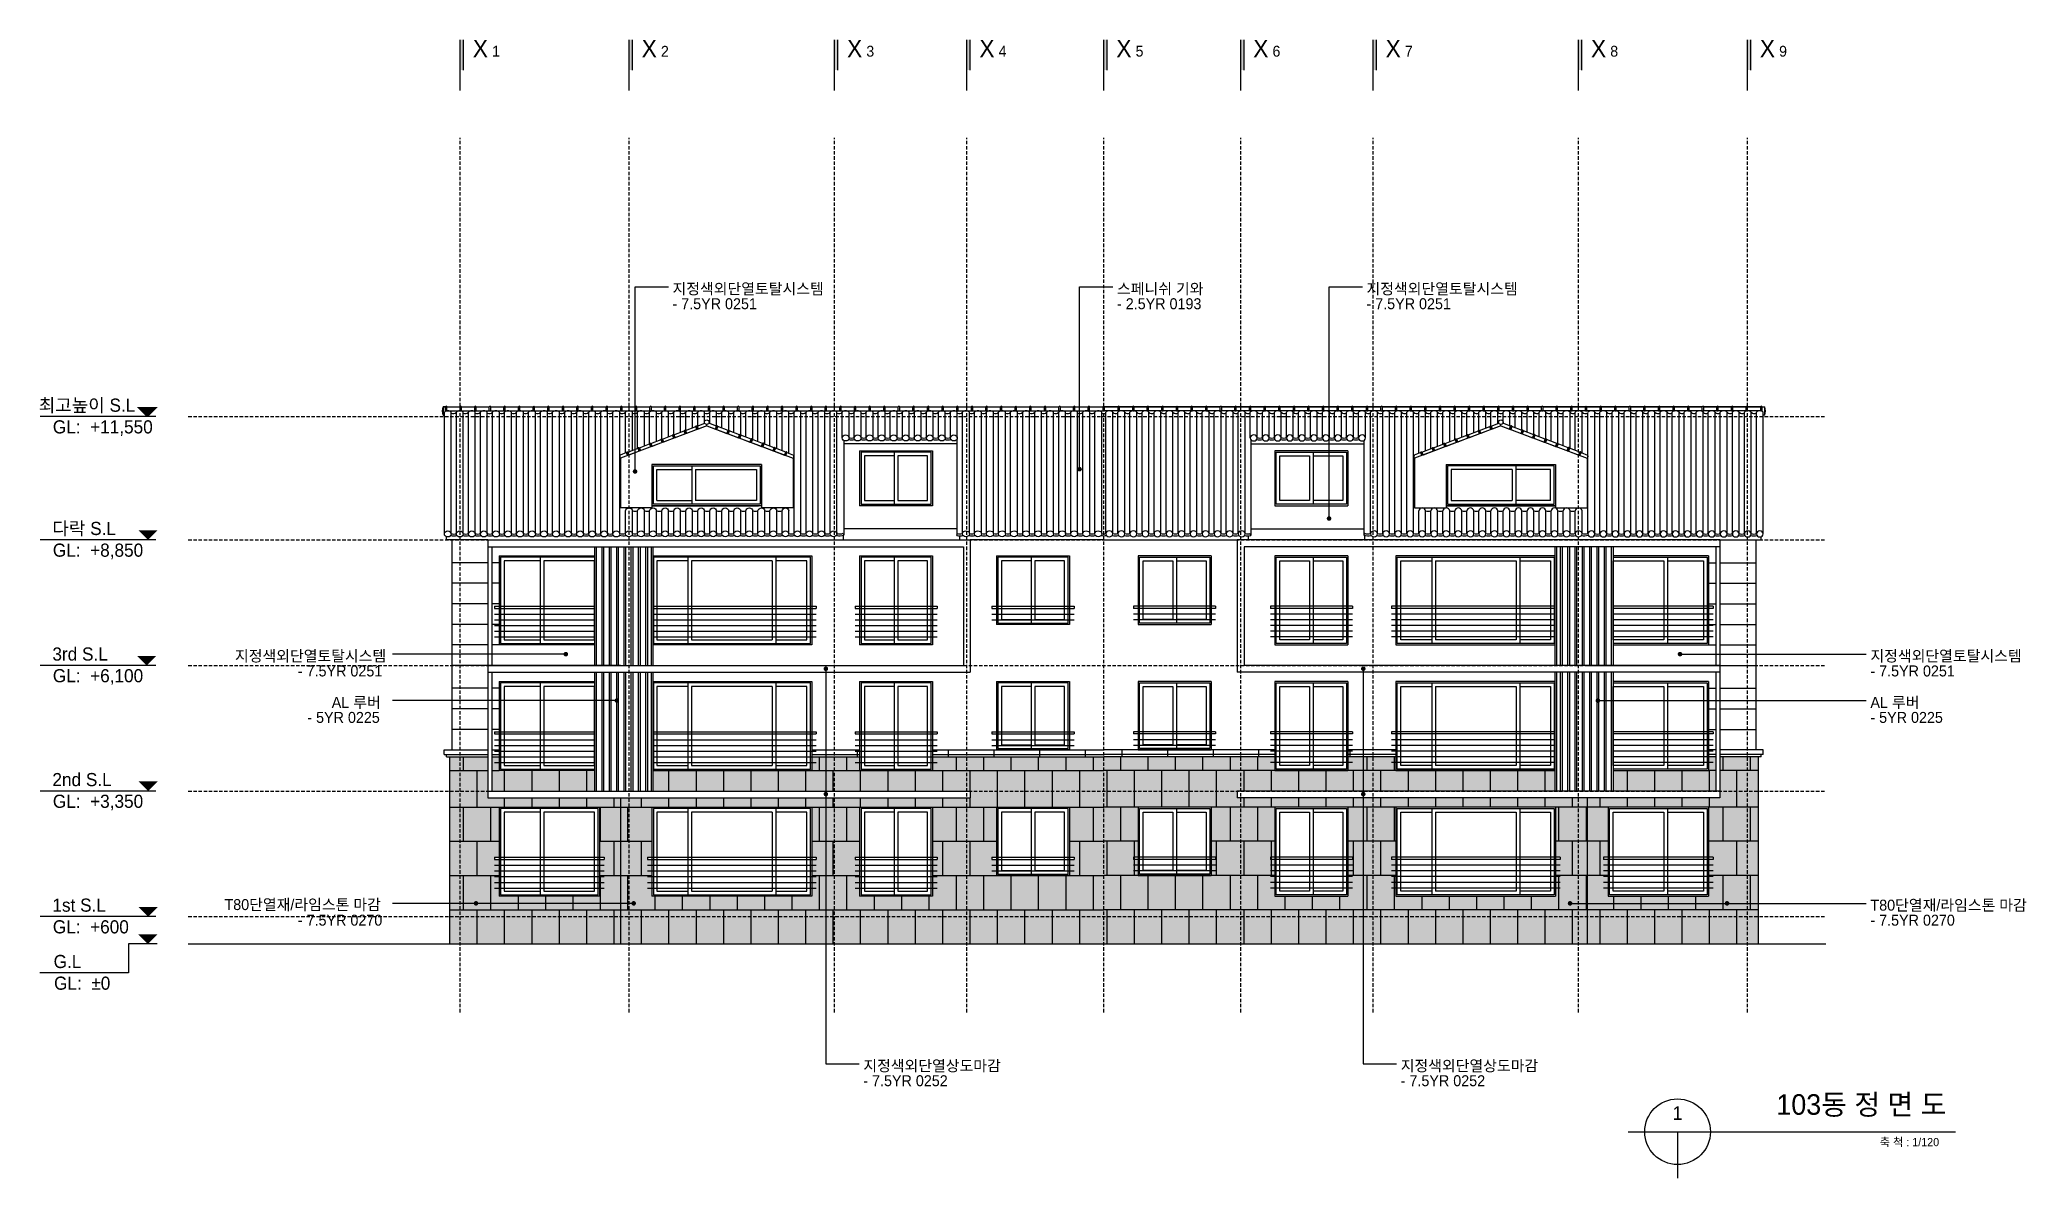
# Model space of a CAD drawing. Extents: x 11416736 to 11582377, y -14295679 to -14163266.
# Drawn here: x 11489688 to 11533214, y -14295479 to -14270544 of the extents above; entities that cross this region are included whole.
import ezdxf
from ezdxf.enums import TextEntityAlignment as Align

# ---------------------------------------------------------------- set-up
doc = ezdxf.new("R2010")
doc.units = 0
doc.header["$LTSCALE"] = 50
doc.header["$MEASUREMENT"] = 0
doc.linetypes.add('HIDDEN', pattern=[0.375, 0.25, -0.125])
for name, color, linetype in [('! 01 진한선', 2, 'CONTINUOUS'), ('! 02 중간선_01', 3, 'CONTINUOUS'), ('! 03 중간선_02', 145, 'CONTINUOUS'), ('! 04 가는선_01', 253, 'CONTINUOUS'), ('! 05 가는선_02', 252, 'CONTINUOUS'), ('! 06 중심선', 11, 'CONTINUOUS'), ('! 12 지시선_안내선', 252, 'CONTINUOUS'), ('! 22 text 진한선', 7, 'CONTINUOUS'), ('! 23 text 여린선', 252, 'CONTINUOUS'), ('! 30 스크린 15', 15, 'CONTINUOUS'), ('! 30 스크린 40', 53, 'CONTINUOUS'), ('TEX', 3, 'CONTINUOUS')]:
    doc.layers.add(name, color=color, linetype=linetype)
doc.styles.add('굴림', font='Gulim.ttf')

msp = doc.modelspace()

# ---------------------------------------------------------------- texts
at = {"layer": '! 22 text 진한선', "color": 3, "linetype": 'Continuous', "style": '굴림'}
for s, height, p in [('X', 380.2, (11499343.1, -14270737)), ('1', 237.6, (11499685.4, -14270794.8)), ('X', 380.2, (11503043.1, -14270737)), ('2', 237.6, (11503385.4, -14270794.8)), ('X', 380.2, (11507543.1, -14270737)), ('3', 237.6, (11507885.4, -14270794.8)), ('X', 380.2, (11510443.1, -14270737)), ('4', 237.6, (11510785.4, -14270794.8)), ('X', 380.2, (11513443.1, -14270737)), ('5', 237.6, (11513785.4, -14270794.8)), ('X', 380.2, (11516443.1, -14270737)), ('6', 237.6, (11516785.4, -14270794.8)), ('X', 380.2, (11519343.1, -14270737)), ('7', 237.6, (11519685.4, -14270794.8)), ('X', 380.2, (11523843.1, -14270737)), ('8', 237.6, (11524185.4, -14270794.8)), ('X', 380.2, (11527543.1, -14270737)), ('9', 237.6, (11527885.4, -14270794.8))]:
    msp.add_text(s, height=height, dxfattribs=at).set_placement(p, align=Align.MIDDLE)
at = {"layer": '! 22 text 진한선', "color": 3, "style": '굴림'}
for s, p in [('최고높이 S.L', (11489666.4, -14278691.4)), ('GL:  +11,550', (11489975.2, -14279166.4)), ('다락 S.L', (11489965.7, -14281391.4)), ('GL:  +8,850', (11489975.2, -14281866.4)), ('3rd S.L', (11489965.7, -14284141.4)), ('GL:  +6,100', (11489975.2, -14284616.4)), ('2nd S.L', (11489965.7, -14286891.4)), ('GL:  +3,350', (11489975.2, -14287366.4)), ('1st S.L', (11489965.7, -14289641.4)), ('GL:  +600', (11489975.2, -14290116.4)), ('G.L', (11489992, -14290875.4)), ('GL:  %%P0', (11490001.5, -14291350.5))]:
    msp.add_text(s, height=288, dxfattribs=at).set_placement(p)
at = {"layer": '! 22 text 진한선', "style": '굴림'}
msp.add_text('1', height=299.6, dxfattribs=at).set_placement((11525573.2, -14294291.8), align=Align.BOTTOM_CENTER)
for s, height, p in [('103동 정 면 도', 449.46, (11531466.5, -14294223.3)), ('축 척 : 1/120', 179.785, (11531304.9, -14294830.3))]:
    msp.add_text(s, height=height, dxfattribs=at).set_placement(p, align=Align.BOTTOM_RIGHT)
at = {"layer": 'TEX', "linetype": 'Continuous', "style": '굴림'}
for s, p in [('지정색외단열토탈시스템', (11503552.4, -14276116.8)), ('스페니쉬 기와', (11513292.1, -14276116.8)), ('지정색외단열토탈시스템', (11518758.3, -14276116.8)), ('- 7.5YR 0251 ', (11503551.7, -14276445.6)), ('- 2.5YR 0193', (11513291.5, -14276445.6)), ('- 7.5YR 0251 ', (11518757.7, -14276445.6)), ('지정색외단열토탈시스템', (11493965.8, -14284159.8)), ('지정색외단열토탈시스템', (11529799.6, -14284159.8)), ('- 7.5YR 0251 ', (11495343.5, -14284488.5)), ('- 7.5YR 0251 ', (11529798.9, -14284488.5)), ('- 5YR 0225', (11495551, -14285506.1)), ('AL 루버', (11496085.7, -14285177.4)), ('AL 루버', (11529799.6, -14285177.4)), ('- 5YR 0225', (11529798.9, -14285506.1)), ('T80단열재/라임스톤 마감', (11493735.7, -14289605)), ('T80단열재/라임스톤 마감', (11529799.6, -14289617.8)), ('- 7.5YR 0270', (11495343.5, -14289946.6)), ('- 7.5YR 0270', (11529798.9, -14289946.6)), ('지정색외단열상도마감', (11507733.3, -14293134.2)), ('지정색외단열상도마감', (11519508.1, -14293134.2)), ('- 7.5YR 0252', (11507732.7, -14293462.9)), ('- 7.5YR 0252', (11519507.5, -14293462.9))]:
    msp.add_text(s, height=240, dxfattribs=at).set_placement(p)

# ---------------------------------------------------------------- blocks, each defined once
blk = doc.blocks.new('A$C6C3F5021')
at = {"layer": '! 05 가는선_02', "ltscale": 30}
for p, q in [((0, 2600), (0, 0)), ((90, 2600), (90, 0)), ((2340, 2600), (2340, 0)), ((2380, 2600), (2380, 0)), ((2500, 2600), (2500, 0)), ((2540, 2600), (2540, 0)), ((2660, 2600), (2660, 0)), ((2700, 2600), (2700, 0)), ((2820, 2600), (2820, 0)), ((2860, 2600), (2860, 0)), ((2980, 2600), (2980, 0)), ((3020, 2600), (3020, 0)), ((3140, 2600), (3140, 0)), ((3180, 2600), (3180, 0)), ((3300, 2600), (3300, 0)), ((3340, 2600), (3340, 0)), ((3460, 2600), (3460, 0)), ((3500, 2600), (3500, 0)), ((3580, 2600), (3580, 0)), ((3620, 2600), (3620, 0))]:
    blk.add_line(p, q, dxfattribs=at)

# ---------------------------------------------------------------- hatches: boundary and pattern name
at = {"layer": '! 30 스크린 15', "ltscale": 30}
h = msp.add_hatch(color=17, dxfattribs=at)
h.dxf.hatch_style = 1
h.paths.add_polyline_path([(11502412.6, -14287148.3), (11499502.6, -14287148.3), (11499502.6, -14286998.3), (11499502.6, -14286248.3), (11498667.6, -14286248.3), (11498667.6, -14290348.3), (11502412.6, -14290348.3)])
h.paths.add_polyline_path([(11499752.6, -14289298.3), (11499752.6, -14288498.3), (11499652.6, -14288498.3), (11499652.6, -14288448.3), (11499752.6, -14288448.3), (11499752.6, -14287348.3), (11501952.6, -14287348.3), (11501952.6, -14288448.3), (11502052.6, -14288448.3), (11502052.6, -14288498.3), (11501952.6, -14288498.3), (11501952.6, -14289298.3)], flags=16)
h.paths.add_polyline_path([(11499782.6, -14289268.3), (11499782.6, -14287378.3), (11501922.6, -14287378.3), (11501922.6, -14289268.3)], flags=0)
h.paths.add_polyline_path([(11500732.6, -14289188.3), (11500732.6, -14289123.3), (11500652.6, -14289123.3), (11500652.6, -14289188.3), (11499862.6, -14289188.3), (11499862.6, -14287458.3), (11500652.6, -14287458.3), (11500652.6, -14288623.3), (11500732.6, -14288623.3), (11500732.6, -14287458.3), (11501842.6, -14287458.3), (11501842.6, -14289188.3)], flags=0)
h.paths.add_polyline_path([(11501842.6, -14286548.3), (11499752.6, -14286548.3), (11499752.6, -14286248.3), (11499652.6, -14286248.3), (11499592.6, -14286248.3), (11499592.6, -14286998.3), (11501842.6, -14286998.3)])
h = msp.add_hatch(color=17, dxfattribs=at)
h.dxf.hatch_style = 1
h.paths.add_polyline_path([(11523592.6, -14287148.3), (11526502.6, -14287148.3), (11526502.6, -14286998.3), (11526502.6, -14286248.3), (11527337.6, -14286248.3), (11527337.6, -14290348.3), (11523592.6, -14290348.3)])
h.paths.add_polyline_path([(11526252.6, -14289298.3), (11526252.6, -14288498.3), (11526352.6, -14288498.3), (11526352.6, -14288448.3), (11526252.6, -14288448.3), (11526252.6, -14287348.3), (11524052.6, -14287348.3), (11524052.6, -14288448.3), (11523952.6, -14288448.3), (11523952.6, -14288498.3), (11524052.6, -14288498.3), (11524052.6, -14289298.3)], flags=16)
h.paths.add_polyline_path([(11526222.6, -14289268.3), (11526222.6, -14287378.3), (11524082.6, -14287378.3), (11524082.6, -14289268.3)], flags=0)
h.paths.add_polyline_path([(11525272.6, -14289188.3), (11525272.6, -14289123.3), (11525352.6, -14289123.3), (11525352.6, -14289188.3), (11526142.6, -14289188.3), (11526142.6, -14287458.3), (11525352.6, -14287458.3), (11525352.6, -14288623.3), (11525272.6, -14288623.3), (11525272.6, -14287458.3), (11524162.6, -14287458.3), (11524162.6, -14289188.3)], flags=0)
h.paths.add_polyline_path([(11524162.6, -14286548.3), (11526252.6, -14286548.3), (11526252.6, -14286248.3), (11526352.6, -14286248.3), (11526412.6, -14286248.3), (11526412.6, -14286998.3), (11524162.6, -14286998.3)])
at = {"layer": '! 30 스크린 40', "ltscale": 30}
h = msp.add_hatch(color=256, dxfattribs=at)
h.dxf.hatch_style = 1
h.paths.add_polyline_path([(11513002.6, -14286248.3), (11509252.6, -14286248.3), (11509252.6, -14286548.3), (11507652.6, -14286548.3), (11507652.6, -14286248.3), (11507552.6, -14286248.3), (11506602.6, -14286248.3), (11506602.6, -14286548.3), (11503122.6, -14286548.3), (11503122.6, -14286998.3), (11510077.6, -14286998.3), (11510077.6, -14287148.3), (11502412.6, -14287148.3), (11502412.6, -14290348.3), (11513002.6, -14290348.3)])
h.paths.add_polyline_path([(11503102.6, -14289298.3), (11503102.6, -14288498.3), (11503002.6, -14288498.3), (11503002.6, -14288448.3), (11503102.6, -14288448.3), (11503102.6, -14287348.3), (11506602.6, -14287348.3), (11506602.6, -14288448.3), (11506702.6, -14288448.3), (11506702.6, -14288498.3), (11506602.6, -14288498.3), (11506602.6, -14289298.3)], flags=16)
h.paths.add_polyline_path([(11503132.6, -14289268.3), (11503132.6, -14287378.3), (11506572.6, -14287378.3), (11506572.6, -14289268.3)], flags=0)
h.paths.add_polyline_path([(11503887.6, -14289188.3), (11503212.6, -14289188.3), (11503212.6, -14287458.3), (11503887.6, -14287458.3), (11503887.6, -14288623.3), (11503967.6, -14288623.3), (11503967.6, -14287458.3), (11505737.6, -14287458.3), (11505737.6, -14288623.3), (11505817.6, -14288623.3), (11505817.6, -14287458.3), (11506492.6, -14287458.3), (11506492.6, -14289188.3), (11505817.6, -14289188.3), (11505817.6, -14289123.3), (11505737.6, -14289123.3), (11505737.6, -14289188.3), (11503967.6, -14289188.3), (11503967.6, -14289123.3), (11503887.6, -14289123.3)], flags=0)
h.paths.add_polyline_path([(11507652.6, -14288498.3), (11507552.6, -14288498.3), (11507552.6, -14288448.3), (11507652.6, -14288448.3), (11507652.6, -14287348.3), (11509252.6, -14287348.3), (11509252.6, -14288448.3), (11509352.6, -14288448.3), (11509352.6, -14288498.3), (11509252.6, -14288498.3), (11509252.6, -14289298.3), (11507652.6, -14289298.3)], flags=16)
h.paths.add_polyline_path([(11507682.6, -14287378.3), (11509222.6, -14287378.3), (11509222.6, -14289268.3), (11507682.6, -14289268.3)], flags=0)
h.paths.add_polyline_path([(11507762.6, -14287458.3), (11508412.6, -14287458.3), (11508412.6, -14288623.3), (11508492.6, -14288623.3), (11508492.6, -14287458.3), (11509142.6, -14287458.3), (11509142.6, -14289188.3), (11508492.6, -14289188.3), (11508492.6, -14289123.3), (11508412.6, -14289123.3), (11508412.6, -14289188.3), (11507762.6, -14289188.3)], flags=0)
h.paths.add_polyline_path([(11510652.6, -14288498.3), (11510552.6, -14288498.3), (11510552.6, -14288448.3), (11510652.6, -14288448.3), (11510652.6, -14287348.3), (11512252.6, -14287348.3), (11512252.6, -14288448.3), (11512352.6, -14288448.3), (11512352.6, -14288498.3), (11512252.6, -14288498.3), (11512252.6, -14288848.3), (11510652.6, -14288848.3)], flags=16)
h.paths.add_polyline_path([(11510682.6, -14287378.3), (11512222.6, -14287378.3), (11512222.6, -14288818.3), (11510682.6, -14288818.3)], flags=0)
h.paths.add_polyline_path([(11510762.6, -14288748.3), (11510762.6, -14287458.3), (11511412.6, -14287458.3), (11511412.6, -14288623.3), (11511492.6, -14288623.3), (11511492.6, -14287458.3), (11512142.6, -14287458.3), (11512142.6, -14288748.3)], flags=0)
h = msp.add_hatch(color=256, dxfattribs=at)
h.dxf.hatch_style = 1
h.paths.add_polyline_path([(11513002.6, -14286248.3), (11516752.6, -14286248.3), (11516752.6, -14286548.3), (11518352.6, -14286548.3), (11518352.6, -14286248.3), (11518452.6, -14286248.3), (11519402.6, -14286248.3), (11519402.6, -14286548.3), (11522882.6, -14286548.3), (11522882.6, -14286998.3), (11515927.6, -14286998.3), (11515927.6, -14287148.3), (11523592.6, -14287148.3), (11523592.6, -14290348.3), (11513002.6, -14290348.3)])
h.paths.add_polyline_path([(11522902.6, -14289298.3), (11522902.6, -14288498.3), (11523002.6, -14288498.3), (11523002.6, -14288448.3), (11522902.6, -14288448.3), (11522902.6, -14287348.3), (11519402.6, -14287348.3), (11519402.6, -14288448.3), (11519302.6, -14288448.3), (11519302.6, -14288498.3), (11519402.6, -14288498.3), (11519402.6, -14289298.3)], flags=16)
h.paths.add_polyline_path([(11522872.6, -14289268.3), (11522872.6, -14287378.3), (11519432.6, -14287378.3), (11519432.6, -14289268.3)], flags=0)
h.paths.add_polyline_path([(11522117.6, -14289188.3), (11522792.6, -14289188.3), (11522792.6, -14287458.3), (11522117.6, -14287458.3), (11522117.6, -14288623.3), (11522037.6, -14288623.3), (11522037.6, -14287458.3), (11520267.6, -14287458.3), (11520267.6, -14288623.3), (11520187.6, -14288623.3), (11520187.6, -14287458.3), (11519512.6, -14287458.3), (11519512.6, -14289188.3), (11520187.6, -14289188.3), (11520187.6, -14289123.3), (11520267.6, -14289123.3), (11520267.6, -14289188.3), (11522037.6, -14289188.3), (11522037.6, -14289123.3), (11522117.6, -14289123.3)], flags=0)
h.paths.add_polyline_path([(11518352.6, -14288498.3), (11518452.6, -14288498.3), (11518452.6, -14288448.3), (11518352.6, -14288448.3), (11518352.6, -14287348.3), (11516752.6, -14287348.3), (11516752.6, -14288448.3), (11516652.6, -14288448.3), (11516652.6, -14288498.3), (11516752.6, -14288498.3), (11516752.6, -14289298.3), (11518352.6, -14289298.3)], flags=16)
h.paths.add_polyline_path([(11518322.6, -14287378.3), (11516782.6, -14287378.3), (11516782.6, -14289268.3), (11518322.6, -14289268.3)], flags=0)
h.paths.add_polyline_path([(11518242.6, -14287458.3), (11517592.6, -14287458.3), (11517592.6, -14288623.3), (11517512.6, -14288623.3), (11517512.6, -14287458.3), (11516862.6, -14287458.3), (11516862.6, -14289188.3), (11517512.6, -14289188.3), (11517512.6, -14289123.3), (11517592.6, -14289123.3), (11517592.6, -14289188.3), (11518242.6, -14289188.3)], flags=0)
h.paths.add_polyline_path([(11515352.6, -14288498.3), (11515452.6, -14288498.3), (11515452.6, -14288448.3), (11515352.6, -14288448.3), (11515352.6, -14287348.3), (11513752.6, -14287348.3), (11513752.6, -14288448.3), (11513652.6, -14288448.3), (11513652.6, -14288498.3), (11513752.6, -14288498.3), (11513752.6, -14288848.3), (11515352.6, -14288848.3)], flags=16)
h.paths.add_polyline_path([(11515322.6, -14287378.3), (11513782.6, -14287378.3), (11513782.6, -14288818.3), (11515322.6, -14288818.3)], flags=0)
h.paths.add_polyline_path([(11515242.6, -14288748.3), (11515242.6, -14287458.3), (11514592.6, -14287458.3), (11514592.6, -14288623.3), (11514512.6, -14288623.3), (11514512.6, -14287458.3), (11513862.6, -14287458.3), (11513862.6, -14288748.3)], flags=0)

# ---------------------------------------------------------------- linework, layer by layer
at = {"layer": '! 01 진한선', "ltscale": 30}
for p, q in [((11499502.6, -14281498.3), (11499502.6, -14281648.3)), ((11499502.6, -14281498.3), (11510077.6, -14281498.3)), ((11499502.6, -14281648.3), (11509927.6, -14281648.3)), ((11509927.6, -14281648.3), (11509927.6, -14284248.3)), ((11510077.6, -14281498.3), (11510077.6, -14284398.3)), ((11515927.6, -14281498.3), (11515927.6, -14284398.3)), ((11526502.6, -14281498.3), (11515927.6, -14281498.3)), ((11526502.6, -14281648.3), (11516077.6, -14281648.3)), ((11516077.6, -14281648.3), (11516077.6, -14284248.3)), ((11526502.6, -14281498.3), (11526502.6, -14281648.3)), ((11499502.6, -14284248.3), (11509927.6, -14284248.3)), ((11499502.6, -14284248.3), (11499502.6, -14284398.3)), ((11499502.6, -14284398.3), (11510077.6, -14284398.3)), ((11526502.6, -14284398.3), (11515927.6, -14284398.3)), ((11526502.6, -14284248.3), (11516077.6, -14284248.3)), ((11526502.6, -14284248.3), (11526502.6, -14284398.3)), ((11499502.6, -14286998.3), (11510077.6, -14286998.3)), ((11499502.6, -14286998.3), (11499502.6, -14287148.3)), ((11510077.6, -14286998.3), (11510077.6, -14287148.3)), ((11526502.6, -14286998.3), (11515927.6, -14286998.3)), ((11515927.6, -14286998.3), (11515927.6, -14287148.3)), ((11526502.6, -14286998.3), (11526502.6, -14287148.3)), ((11499502.6, -14287148.3), (11510077.6, -14287148.3)), ((11526502.6, -14287148.3), (11515927.6, -14287148.3))]:
    msp.add_line(p, q, dxfattribs=at)
at = {"layer": '! 01 진한선', "color": 7, "linetype": 'Continuous'}
msp.add_line((11492943.1, -14290348.3), (11528823, -14290348.3), dxfattribs=at)
at = {"layer": '! 02 중간선_01'}
for p, q in [((11498553.6, -14281366.3), (11498553.6, -14278700.1)), ((11527451.6, -14281366.3), (11527451.6, -14278700.1)), ((11498525.9, -14278766.9), (11498554.2, -14278766.9)), ((11527479.3, -14278766.9), (11527451, -14278766.9)), ((11507307.1, -14279322.5), (11507307.1, -14281391.2)), ((11509782.1, -14279299.3), (11509782.1, -14281399.3)), ((11516223.2, -14279299.3), (11516223.2, -14281399.3)), ((11518698.1, -14279322.5), (11518698.1, -14281391.2)), ((11502412.6, -14279710.3), (11502412.6, -14280798.3)), ((11506192.6, -14279710.3), (11506192.6, -14280798.3)), ((11519812.6, -14279710.3), (11519812.6, -14280798.3)), ((11523592.6, -14279710.3), (11523592.6, -14280798.3)), ((11509782.1, -14281258.2), (11507307.1, -14281258.2)), ((11516223.2, -14281258.2), (11518698.1, -14281258.2)), ((11498597.6, -14281498.3), (11498597.6, -14281427.2)), ((11499502.6, -14281498.3), (11498597.6, -14281498.3)), ((11498717.6, -14281498.3), (11498717.6, -14286098.3)), ((11507292.6, -14281396.3), (11507292.6, -14281498.3)), ((11509837.6, -14281407.9), (11509837.6, -14281498.3)), ((11513002.6, -14281498.3), (11510077.6, -14281498.3)), ((11513002.6, -14281498.3), (11515927.6, -14281498.3)), ((11516167.6, -14281407.9), (11516167.6, -14281498.3)), ((11518712.6, -14281396.3), (11518712.6, -14281498.3)), ((11526502.6, -14281498.3), (11527407.7, -14281498.3)), ((11527287.6, -14281498.3), (11527287.6, -14286098.3)), ((11527407.7, -14281498.3), (11527407.7, -14281427.2)), ((11498552.6, -14286198.3), (11498552.6, -14286098.3)), ((11498552.6, -14286098.3), (11499502.6, -14286098.3)), ((11499592.6, -14286098.3), (11499752.6, -14286098.3)), ((11506602.6, -14286098.3), (11507652.6, -14286098.3)), ((11509252.6, -14286098.3), (11513002.6, -14286098.3)), ((11516752.6, -14286098.3), (11513002.6, -14286098.3)), ((11519402.6, -14286098.3), (11518352.6, -14286098.3)), ((11526412.6, -14286098.3), (11526252.6, -14286098.3)), ((11527452.6, -14286098.3), (11526502.6, -14286098.3)), ((11527452.6, -14286198.3), (11527452.6, -14286098.3)), ((11498552.6, -14286198.3), (11498602.6, -14286198.3)), ((11498602.6, -14286248.3), (11498602.6, -14286198.3)), ((11498602.6, -14286248.3), (11499502.6, -14286248.3)), ((11498667.6, -14286248.3), (11498667.6, -14290348.3)), ((11499592.6, -14286248.3), (11499752.6, -14286248.3)), ((11506602.6, -14286248.3), (11507652.6, -14286248.3)), ((11509252.6, -14286248.3), (11513002.6, -14286248.3)), ((11516752.6, -14286248.3), (11513002.6, -14286248.3)), ((11519402.6, -14286248.3), (11518352.6, -14286248.3)), ((11526412.6, -14286248.3), (11526252.6, -14286248.3)), ((11527402.6, -14286248.3), (11526502.6, -14286248.3)), ((11527337.6, -14286248.3), (11527337.6, -14290348.3)), ((11527452.6, -14286198.3), (11527402.6, -14286198.3)), ((11527402.6, -14286248.3), (11527402.6, -14286198.3)), ((11502412.6, -14287148.3), (11502412.6, -14290348.3)), ((11523592.6, -14287148.3), (11523592.6, -14290348.3))]:
    msp.add_line(p, q, dxfattribs=at)
at = {"layer": '! 02 중간선_01', "color": 3, "ltscale": 30}
for p, q in [((11504302.6, -14278998.3), (11502412.6, -14279710.3)), ((11504302.6, -14278998.3), (11506192.6, -14279710.3)), ((11521702.6, -14278998.3), (11519812.6, -14279710.3)), ((11521702.6, -14278998.3), (11523592.6, -14279710.3)), ((11505502.6, -14279848.3), (11503102.6, -14279848.3)), ((11503102.6, -14279848.3), (11503102.6, -14280748.3)), ((11505502.6, -14279848.3), (11505502.6, -14280748.3)), ((11520502.6, -14279848.3), (11522902.6, -14279848.3)), ((11520502.6, -14279848.3), (11520502.6, -14280748.3)), ((11522902.6, -14279848.3), (11522902.6, -14280748.3)), ((11503102.6, -14280798.3), (11502412.6, -14280798.3)), ((11505502.6, -14280748.3), (11503102.6, -14280748.3)), ((11503102.6, -14280748.3), (11503102.6, -14280798.3)), ((11505502.6, -14280748.3), (11505502.6, -14280798.3)), ((11506192.6, -14280798.3), (11505502.6, -14280798.3)), ((11519812.6, -14280798.3), (11520502.6, -14280798.3)), ((11520502.6, -14280748.3), (11522902.6, -14280748.3)), ((11520502.6, -14280748.3), (11520502.6, -14280798.3)), ((11522902.6, -14280748.3), (11522902.6, -14280798.3)), ((11522902.6, -14280798.3), (11523592.6, -14280798.3))]:
    msp.add_line(p, q, dxfattribs=at)
at = {"layer": '! 02 중간선_01'}
msp.add_lwpolyline([(11498525.9, -14278586), (11498578.6, -14278586, -1), (11498608.6, -14278586), (11498898.6, -14278586, -1), (11498928.6, -14278586), (11499218.6, -14278586, -1), (11499248.6, -14278586), (11499538.7, -14278586, -1), (11499568.7, -14278586), (11499858.7, -14278586, -1), (11499888.7, -14278586), (11500178.8, -14278586, -1), (11500208.8, -14278586), (11500498.8, -14278586, -1), (11500528.8, -14278586), (11500818.8, -14278586, -1), (11500848.8, -14278586), (11501138.9, -14278586, -1), (11501168.9, -14278586), (11501458.9, -14278586, -1), (11501488.9, -14278586), (11501779, -14278586, -1), (11501809, -14278586), (11502099, -14278586, -1), (11502129, -14278586), (11502419, -14278586, -1), (11502449, -14278586), (11502739.1, -14278586, -1), (11502769.1, -14278586), (11503059.1, -14278586, -1), (11503089.1, -14278586), (11503379.2, -14278586, -1), (11503409.2, -14278586), (11503699.2, -14278586, -1), (11503729.2, -14278586), (11504019.2, -14278586, -1), (11504049.2, -14278586), (11504339.3, -14278586, -1), (11504369.3, -14278586), (11504659.3, -14278586, -1), (11504689.3, -14278586), (11504979.4, -14278586, -1), (11505009.4, -14278586), (11505299.4, -14278586, -1), (11505329.4, -14278586), (11505619.4, -14278586, -1), (11505649.4, -14278586), (11505939.5, -14278586, -1), (11505969.5, -14278586), (11506259.5, -14278586, -1), (11506289.5, -14278586), (11506579.6, -14278586, -1), (11506609.6, -14278586), (11506899.6, -14278586, -1), (11506929.6, -14278586), (11507219.7, -14278586, -1), (11507249.7, -14278586), (11507539.7, -14278586, -1), (11507569.7, -14278586), (11507859.7, -14278586, -1), (11507889.7, -14278586), (11508179.8, -14278586, -1), (11508209.8, -14278586), (11508499.8, -14278586, -1), (11508529.8, -14278586), (11508819.9, -14278586, -1), (11508849.9, -14278586), (11509139.9, -14278586, -1), (11509169.9, -14278586), (11509459.9, -14278586, -1), (11509489.9, -14278586), (11509780, -14278586, -1), (11509810, -14278586), (11510100, -14278586, -1), (11510130, -14278586), (11510420.1, -14278586, -1), (11510450.1, -14278586), (11510740.1, -14278586, -1), (11510770.1, -14278586), (11511060.1, -14278586, -1), (11511090.1, -14278586), (11511380.2, -14278586, -1), (11511410.2, -14278586), (11511700.2, -14278586, -1), (11511730.2, -14278586), (11512020.3, -14278586, -1), (11512050.3, -14278586), (11512340.3, -14278586, -1), (11512370.3, -14278586), (11512660.3, -14278586, -1), (11512690.3, -14278586), (11512987.6, -14278586, -1), (11513017.6, -14278586), (11513314.9, -14278586, -1), (11513344.9, -14278586), (11513634.9, -14278586, -1), (11513664.9, -14278586), (11513955, -14278586, -1), (11513985, -14278586), (11514275, -14278586, -1), (11514305, -14278586), (11514595.1, -14278586, -1), (11514625.1, -14278586), (11514915.1, -14278586, -1), (11514945.1, -14278586), (11515235.1, -14278586, -1), (11515265.1, -14278586), (11515555.2, -14278586, -1), (11515585.2, -14278586), (11515875.2, -14278586, -1), (11515905.2, -14278586), (11516195.3, -14278586, -1), (11516225.3, -14278586), (11516515.3, -14278586, -1), (11516545.3, -14278586), (11516835.3, -14278586, -1), (11516865.3, -14278586), (11517155.4, -14278586, -1), (11517185.4, -14278586), (11517475.4, -14278586, -1), (11517505.4, -14278586), (11517795.5, -14278586, -1), (11517825.5, -14278586), (11518115.5, -14278586, -1), (11518145.5, -14278586), (11518435.5, -14278586, -1), (11518465.5, -14278586), (11518755.6, -14278586, -1), (11518785.6, -14278586), (11519075.6, -14278586, -1), (11519105.6, -14278586), (11519395.7, -14278586, -1), (11519425.7, -14278586), (11519715.7, -14278586, -1), (11519745.7, -14278586), (11520035.7, -14278586, -1), (11520065.7, -14278586), (11520355.8, -14278586, -1), (11520385.8, -14278586), (11520675.8, -14278586, -1), (11520705.8, -14278586), (11520995.9, -14278586, -1), (11521025.9, -14278586), (11521315.9, -14278586, -1), (11521345.9, -14278586), (11521635.9, -14278586, -1), (11521665.9, -14278586), (11521956, -14278586, -1), (11521986, -14278586), (11522276, -14278586, -1), (11522306, -14278586), (11522596.1, -14278586, -1), (11522626.1, -14278586), (11522916.1, -14278586, -1), (11522946.1, -14278586), (11523236.2, -14278586, -1), (11523266.2, -14278586), (11523556.2, -14278586, -1), (11523586.2, -14278586), (11523876.2, -14278586, -1), (11523906.2, -14278586), (11524196.3, -14278586, -1), (11524226.3, -14278586), (11524516.3, -14278586, -1), (11524546.3, -14278586), (11524836.4, -14278586, -1), (11524866.4, -14278586), (11525156.4, -14278586, -1), (11525186.4, -14278586), (11525476.4, -14278586, -1), (11525506.4, -14278586), (11525796.5, -14278586, -1), (11525826.5, -14278586), (11526116.5, -14278586, -1), (11526146.5, -14278586), (11526436.6, -14278586, -1), (11526466.6, -14278586), (11526756.6, -14278586, -1), (11526786.6, -14278586), (11527076.6, -14278586, -1), (11527106.6, -14278586), (11527396.7, -14278586, -1), (11527426.7, -14278586), (11527479.3, -14278586)], format="xyb", dxfattribs=at)
for centre, start, end in [((11498720.5, -14278676.4), 155.06446, 204.93554), ((11527284.7, -14278676.4), 335.06446, 24.93554)]:
    msp.add_arc(centre, 214.6, start, end, dxfattribs=at)
at = {"layer": '! 03 중간선_02'}
for p, q in [((11509782.1, -14279396.7), (11507307.1, -14279396.7)), ((11507652.6, -14279548.3), (11507652.6, -14280748.3)), ((11507652.6, -14279548.3), (11509252.6, -14279548.3)), ((11509252.6, -14279548.3), (11509252.6, -14280748.3)), ((11516223.2, -14279396.7), (11518698.1, -14279396.7)), ((11516752.6, -14279548.3), (11516752.6, -14280748.3)), ((11518352.6, -14279548.3), (11516752.6, -14279548.3)), ((11518352.6, -14279548.3), (11518352.6, -14280748.3)), ((11509252.6, -14280748.3), (11507652.6, -14280748.3)), ((11516752.6, -14280748.3), (11518352.6, -14280748.3)), ((11507292.6, -14281353.3), (11507307.1, -14281391.2)), ((11518712.6, -14281353.3), (11518698.1, -14281391.2)), ((11499752.6, -14281848.3), (11499752.6, -14283798.3)), ((11499752.6, -14281848.3), (11501842.6, -14281848.3)), ((11503122.6, -14281848.3), (11506602.6, -14281848.3)), ((11506602.6, -14281848.3), (11506602.6, -14283798.3)), ((11507652.6, -14281848.3), (11507652.6, -14283798.3)), ((11507652.6, -14281848.3), (11509252.6, -14281848.3)), ((11509252.6, -14281848.3), (11509252.6, -14283798.3)), ((11510652.6, -14281848.3), (11510652.6, -14283348.3)), ((11510652.6, -14281848.3), (11512252.6, -14281848.3)), ((11512252.6, -14281848.3), (11512252.6, -14283348.3)), ((11513752.6, -14281848.3), (11513752.6, -14283348.3)), ((11515352.6, -14281848.3), (11513752.6, -14281848.3)), ((11515352.6, -14281848.3), (11515352.6, -14283348.3)), ((11516752.6, -14281848.3), (11516752.6, -14283798.3)), ((11518352.6, -14281848.3), (11516752.6, -14281848.3)), ((11518352.6, -14281848.3), (11518352.6, -14283798.3)), ((11519402.6, -14281848.3), (11519402.6, -14283798.3)), ((11522882.6, -14281848.3), (11519402.6, -14281848.3)), ((11526252.6, -14281848.3), (11524162.6, -14281848.3)), ((11526252.6, -14281848.3), (11526252.6, -14283798.3)), ((11512252.6, -14283348.3), (11510652.6, -14283348.3)), ((11513752.6, -14283348.3), (11515352.6, -14283348.3)), ((11501842.6, -14283798.3), (11499752.6, -14283798.3)), ((11506602.6, -14283798.3), (11503122.6, -14283798.3)), ((11509252.6, -14283798.3), (11507652.6, -14283798.3)), ((11516752.6, -14283798.3), (11518352.6, -14283798.3)), ((11519402.6, -14283798.3), (11522882.6, -14283798.3)), ((11524162.6, -14283798.3), (11526252.6, -14283798.3)), ((11499752.6, -14284598.3), (11499752.6, -14286548.3)), ((11499752.6, -14284598.3), (11501842.6, -14284598.3)), ((11503122.6, -14284598.3), (11506602.6, -14284598.3)), ((11506602.6, -14284598.3), (11506602.6, -14286548.3)), ((11507652.6, -14284598.3), (11507652.6, -14286548.3)), ((11507652.6, -14284598.3), (11509252.6, -14284598.3)), ((11509252.6, -14284598.3), (11509252.6, -14286548.3)), ((11510652.6, -14284598.3), (11510652.6, -14286098.3)), ((11510652.6, -14284598.3), (11512252.6, -14284598.3)), ((11512252.6, -14284598.3), (11512252.6, -14286098.3)), ((11513752.6, -14284598.3), (11513752.6, -14286098.3)), ((11515352.6, -14284598.3), (11513752.6, -14284598.3)), ((11515352.6, -14284598.3), (11515352.6, -14286098.3)), ((11516752.6, -14284598.3), (11516752.6, -14286548.3)), ((11518352.6, -14284598.3), (11516752.6, -14284598.3)), ((11518352.6, -14284598.3), (11518352.6, -14286548.3)), ((11519402.6, -14284598.3), (11519402.6, -14286548.3)), ((11522882.6, -14284598.3), (11519402.6, -14284598.3)), ((11526252.6, -14284598.3), (11524162.6, -14284598.3)), ((11526252.6, -14284598.3), (11526252.6, -14286548.3)), ((11512252.6, -14286098.3), (11510652.6, -14286098.3)), ((11513752.6, -14286098.3), (11515352.6, -14286098.3)), ((11501842.6, -14286548.3), (11499752.6, -14286548.3)), ((11506602.6, -14286548.3), (11503122.6, -14286548.3)), ((11509252.6, -14286548.3), (11507652.6, -14286548.3)), ((11516752.6, -14286548.3), (11518352.6, -14286548.3)), ((11519402.6, -14286548.3), (11522882.6, -14286548.3)), ((11524162.6, -14286548.3), (11526252.6, -14286548.3)), ((11499752.6, -14287348.3), (11499752.6, -14289298.3)), ((11499752.6, -14287348.3), (11501952.6, -14287348.3)), ((11501952.6, -14287348.3), (11501952.6, -14289298.3)), ((11503102.6, -14287348.3), (11503102.6, -14289298.3)), ((11503102.6, -14287348.3), (11506602.6, -14287348.3)), ((11506602.6, -14287348.3), (11506602.6, -14289298.3)), ((11507652.6, -14287348.3), (11507652.6, -14289298.3)), ((11507652.6, -14287348.3), (11509252.6, -14287348.3)), ((11509252.6, -14287348.3), (11509252.6, -14289298.3)), ((11510652.6, -14287348.3), (11510652.6, -14288848.3)), ((11510652.6, -14287348.3), (11512252.6, -14287348.3)), ((11512252.6, -14287348.3), (11512252.6, -14288848.3)), ((11513752.6, -14287348.3), (11513752.6, -14288848.3)), ((11515352.6, -14287348.3), (11513752.6, -14287348.3)), ((11515352.6, -14287348.3), (11515352.6, -14288848.3)), ((11516752.6, -14287348.3), (11516752.6, -14289298.3)), ((11518352.6, -14287348.3), (11516752.6, -14287348.3)), ((11518352.6, -14287348.3), (11518352.6, -14289298.3)), ((11519402.6, -14287348.3), (11519402.6, -14289298.3)), ((11522902.6, -14287348.3), (11519402.6, -14287348.3)), ((11522902.6, -14287348.3), (11522902.6, -14289298.3)), ((11524052.6, -14287348.3), (11524052.6, -14289298.3)), ((11526252.6, -14287348.3), (11524052.6, -14287348.3)), ((11526252.6, -14287348.3), (11526252.6, -14289298.3)), ((11512252.6, -14288848.3), (11510652.6, -14288848.3)), ((11513752.6, -14288848.3), (11515352.6, -14288848.3)), ((11501952.6, -14289298.3), (11499752.6, -14289298.3)), ((11506602.6, -14289298.3), (11503102.6, -14289298.3)), ((11509252.6, -14289298.3), (11507652.6, -14289298.3)), ((11516752.6, -14289298.3), (11518352.6, -14289298.3)), ((11519402.6, -14289298.3), (11522902.6, -14289298.3)), ((11524052.6, -14289298.3), (11526252.6, -14289298.3)), ((11498667.6, -14290348.3), (11527337.6, -14290348.3))]:
    msp.add_line(p, q, dxfattribs=at)
at = {"layer": '! 03 중간선_02', "ltscale": 30}
for p, q in [((11509782.1, -14281399.3), (11509792.7, -14281360.2)), ((11516223.2, -14281399.3), (11516212.5, -14281360.2))]:
    msp.add_line(p, q, dxfattribs=at)
at = {"layer": '! 03 중간선_02'}
for centre, radius, start, end in [((11507476.7, -14279045.7), 262.5, 255.06598, 284.93402), ((11507476.7, -14279045.7), 221.9, 255.11552, 284.88448), ((11507740.4, -14279045.7), 262.5, 255.06598, 284.93402), ((11507740.4, -14279045.7), 221.9, 255.11552, 284.88448), ((11508004.1, -14279045.7), 262.5, 255.06598, 284.93402), ((11508004.1, -14279045.7), 221.9, 255.11552, 284.88448), ((11508267.7, -14279045.7), 262.5, 255.06598, 284.93402), ((11508267.7, -14279045.7), 221.9, 255.11552, 284.88448), ((11508531.4, -14279045.7), 262.5, 255.06598, 284.93402), ((11508531.4, -14279045.7), 221.9, 255.11552, 284.88448), ((11508795, -14279045.7), 262.5, 255.06598, 284.93402), ((11508795, -14279045.7), 221.9, 255.11552, 284.88448), ((11509058.7, -14279045.7), 262.5, 255.06598, 284.93402), ((11509058.7, -14279045.7), 221.9, 255.11552, 284.88448), ((11509322.4, -14279045.7), 262.5, 255.06598, 284.93402), ((11509322.4, -14279045.7), 221.9, 255.11552, 284.88448), ((11509586, -14279045.7), 262.5, 255.06598, 284.93402), ((11509586, -14279045.7), 221.9, 255.11552, 284.88448), ((11516419.2, -14279045.7), 262.5, 255.06598, 284.93402), ((11516419.2, -14279045.7), 221.9, 255.11552, 284.88448), ((11516682.9, -14279045.7), 262.5, 255.06598, 284.93402), ((11516682.9, -14279045.7), 221.9, 255.11552, 284.88448), ((11516946.5, -14279045.7), 262.5, 255.06598, 284.93402), ((11516946.5, -14279045.7), 221.9, 255.11552, 284.88448), ((11517210.2, -14279045.7), 262.5, 255.06598, 284.93402), ((11517210.2, -14279045.7), 221.9, 255.11552, 284.88448), ((11517473.8, -14279045.7), 262.5, 255.06598, 284.93402), ((11517473.8, -14279045.7), 221.9, 255.11552, 284.88448), ((11517737.5, -14279045.7), 262.5, 255.06598, 284.93402), ((11517737.5, -14279045.7), 221.9, 255.11552, 284.88448), ((11518001.2, -14279045.7), 262.5, 255.06598, 284.93402), ((11518001.2, -14279045.7), 221.9, 255.11552, 284.88448), ((11518264.8, -14279045.7), 262.5, 255.06598, 284.93402), ((11518264.8, -14279045.7), 221.9, 255.11552, 284.88448), ((11518528.5, -14279045.7), 262.5, 255.06598, 284.93402), ((11518528.5, -14279045.7), 221.9, 255.11552, 284.88448), ((11502731, -14280646.2), 221.9, 255.11552, 284.88448), ((11502994.7, -14280646.2), 221.9, 255.11552, 284.88448), ((11503258.4, -14280646.2), 221.9, 255.11552, 284.88448), ((11503522, -14280646.2), 221.9, 255.11552, 284.88448), ((11503785.7, -14280646.2), 221.9, 255.11552, 284.88448), ((11504049.3, -14280646.2), 221.9, 255.11552, 284.88448), ((11504313, -14280646.2), 221.9, 255.11552, 284.88448), ((11504576.7, -14280646.2), 221.9, 255.11552, 284.88448), ((11504840.3, -14280646.2), 221.9, 255.11552, 284.88448), ((11505104, -14280646.2), 221.9, 255.11552, 284.88448), ((11505367.6, -14280646.2), 221.9, 255.11552, 284.88448), ((11505631.3, -14280646.2), 221.9, 255.11552, 284.88448), ((11505895, -14280646.2), 221.9, 255.11552, 284.88448), ((11520110.3, -14280646.2), 221.9, 255.11552, 284.88448), ((11520373.9, -14280646.2), 221.9, 255.11552, 284.88448), ((11520637.6, -14280646.2), 221.9, 255.11552, 284.88448), ((11520901.3, -14280646.2), 221.9, 255.11552, 284.88448), ((11521164.9, -14280646.2), 221.9, 255.11552, 284.88448), ((11521428.6, -14280646.2), 221.9, 255.11552, 284.88448), ((11521692.2, -14280646.2), 221.9, 255.11552, 284.88448), ((11521955.9, -14280646.2), 221.9, 255.11552, 284.88448), ((11522219.6, -14280646.2), 221.9, 255.11552, 284.88448), ((11522483.2, -14280646.2), 221.9, 255.11552, 284.88448), ((11522746.9, -14280646.2), 221.9, 255.11552, 284.88448), ((11523010.5, -14280646.2), 221.9, 255.11552, 284.88448), ((11523274.2, -14280646.2), 221.9, 255.11552, 284.88448), ((11498760.4, -14281147.3), 221.9, 255.11552, 284.88448), ((11499024.1, -14281147.3), 221.9, 255.11552, 284.88448), ((11499287.7, -14281147.3), 221.9, 255.11552, 284.88448), ((11499551.4, -14281147.3), 221.9, 255.11552, 284.88448), ((11499815.1, -14281147.3), 221.9, 255.11552, 284.88448), ((11500078.7, -14281147.3), 221.9, 255.11552, 284.88448), ((11500342.4, -14281147.3), 221.9, 255.11552, 284.88448), ((11500606.1, -14281147.3), 221.9, 255.11552, 284.88448), ((11500869.7, -14281147.3), 221.9, 255.11552, 284.88448), ((11501133.4, -14281147.3), 221.9, 255.11552, 284.88448), ((11501397, -14281147.3), 221.9, 255.11552, 284.88448), ((11501660.7, -14281147.3), 221.9, 255.11552, 284.88448), ((11501924.4, -14281147.3), 221.9, 255.11552, 284.88448), ((11502188, -14281147.3), 221.9, 255.11552, 284.88448), ((11502467.2, -14281146.2), 221.9, 250.70719, 284.88448), ((11502730.9, -14281146.2), 221.9, 255.11552, 284.88448), ((11502994.5, -14281146.2), 221.9, 255.11552, 284.88448), ((11503258.2, -14281146.2), 221.9, 255.11552, 284.88448), ((11503521.8, -14281146.2), 221.9, 255.11552, 284.88448), ((11503785.5, -14281146.2), 221.9, 255.11552, 284.88448), ((11504049.2, -14281146.2), 221.9, 255.11552, 284.88448), ((11504312.8, -14281146.2), 221.9, 255.11552, 284.88448), ((11504576.5, -14281146.2), 221.9, 255.11552, 284.88448), ((11504840.1, -14281146.2), 221.9, 255.11552, 284.88448), ((11505103.8, -14281146.2), 221.9, 255.11552, 284.88448), ((11505367.5, -14281146.2), 221.9, 255.11552, 284.88448), ((11505631.1, -14281146.2), 221.9, 255.11552, 284.88448), ((11505894.8, -14281146.2), 221.9, 255.11552, 284.88448), ((11506158.4, -14281146.2), 221.9, 255.11552, 284.88448), ((11506422.1, -14281146.2), 221.9, 255.11552, 284.88448), ((11506685.8, -14281146.2), 221.9, 255.11552, 284.88448), ((11506949.4, -14281146.2), 221.9, 255.11552, 284.88448), ((11507213.1, -14281146.2), 221.9, 255.11552, 291.00101), ((11509849.7, -14281145.7), 221.9, 255.11552, 284.88448), ((11510113.3, -14281145.7), 221.9, 255.11552, 284.88448), ((11510377, -14281145.7), 221.9, 255.11552, 284.88448), ((11510640.7, -14281145.7), 221.9, 255.11552, 284.88448), ((11510904.3, -14281145.7), 221.9, 255.11552, 284.88448), ((11511168, -14281145.7), 221.9, 255.11552, 284.88448), ((11511431.6, -14281145.7), 221.9, 255.11552, 284.88448), ((11511695.3, -14281145.7), 221.9, 255.11552, 284.88448), ((11511959, -14281145.7), 221.9, 255.11552, 284.88448), ((11512222.6, -14281145.7), 221.9, 255.11552, 284.88448), ((11512486.3, -14281145.7), 221.9, 255.11552, 284.88448), ((11512750, -14281145.7), 221.9, 255.11552, 284.88448), ((11513013.6, -14281145.7), 221.9, 255.11552, 267.16023), ((11512991.6, -14281145.7), 221.9, 272.83977, 284.88448), ((11513255.3, -14281145.7), 221.9, 255.11552, 284.88448), ((11513518.9, -14281145.7), 221.9, 255.11552, 284.88448), ((11513782.6, -14281145.7), 221.9, 255.11552, 284.88448), ((11514046.3, -14281145.7), 221.9, 255.11552, 284.88448), ((11514309.9, -14281145.7), 221.9, 255.11552, 284.88448), ((11514573.6, -14281145.7), 221.9, 255.11552, 284.88448), ((11514837.2, -14281145.7), 221.9, 255.11552, 284.88448), ((11515100.9, -14281145.7), 221.9, 255.11552, 284.88448), ((11515364.6, -14281145.7), 221.9, 255.11552, 284.88448), ((11515628.2, -14281145.7), 221.9, 255.11552, 284.88448), ((11515891.9, -14281145.7), 221.9, 255.11552, 284.88448), ((11516155.5, -14281145.7), 221.9, 255.11552, 284.88448), ((11518792.1, -14281146.2), 221.9, 248.99899, 284.88448), ((11519055.8, -14281146.2), 221.9, 255.11552, 284.88448), ((11519319.5, -14281146.2), 221.9, 255.11552, 284.88448), ((11519583.1, -14281146.2), 221.9, 255.11552, 284.88448), ((11519846.8, -14281146.2), 221.9, 255.11552, 284.88448), ((11520110.4, -14281146.2), 221.9, 255.11552, 284.88448), ((11520374.1, -14281146.2), 221.9, 255.11552, 284.88448), ((11520637.8, -14281146.2), 221.9, 255.11552, 284.88448), ((11520901.4, -14281146.2), 221.9, 255.11552, 284.88448), ((11521165.1, -14281146.2), 221.9, 255.11552, 284.88448), ((11521428.7, -14281146.2), 221.9, 255.11552, 284.88448), ((11521692.4, -14281146.2), 221.9, 255.11552, 284.88448), ((11521956.1, -14281146.2), 221.9, 255.11552, 284.88448), ((11522219.7, -14281146.2), 221.9, 255.11552, 284.88448), ((11522483.4, -14281146.2), 221.9, 255.11552, 284.88448), ((11522747, -14281146.2), 221.9, 255.11552, 284.88448), ((11523010.7, -14281146.2), 221.9, 255.11552, 284.88448), ((11523274.4, -14281146.2), 221.9, 255.11552, 284.88448), ((11523538, -14281146.2), 221.9, 255.11552, 289.29281), ((11523817.2, -14281147.3), 221.9, 255.11552, 284.88448), ((11524080.9, -14281147.3), 221.9, 255.11552, 284.88448), ((11524344.5, -14281147.3), 221.9, 255.11552, 284.88448), ((11524608.2, -14281147.3), 221.9, 255.11552, 284.88448), ((11524871.9, -14281147.3), 221.9, 255.11552, 284.88448), ((11525135.5, -14281147.3), 221.9, 255.11552, 284.88448), ((11525399.2, -14281147.3), 221.9, 255.11552, 284.88448), ((11525662.8, -14281147.3), 221.9, 255.11552, 284.88448), ((11525926.5, -14281147.3), 221.9, 255.11552, 284.88448), ((11526190.2, -14281147.3), 221.9, 255.11552, 284.88448), ((11526453.8, -14281147.3), 221.9, 255.11552, 284.88448), ((11526717.5, -14281147.3), 221.9, 255.11552, 284.88448), ((11526981.1, -14281147.3), 221.9, 255.11552, 284.88448), ((11527244.8, -14281147.3), 221.9, 255.11552, 284.88448), ((11498760.4, -14281147.3), 262.5, 255.06598, 284.93402), ((11499024.1, -14281147.3), 262.5, 255.06598, 284.93402), ((11499287.7, -14281147.3), 262.5, 255.06598, 284.93402), ((11499551.4, -14281147.3), 262.5, 255.06598, 284.93402), ((11499815.1, -14281147.3), 262.5, 255.06598, 284.93402), ((11500078.7, -14281147.3), 262.5, 255.06598, 284.93402), ((11500342.4, -14281147.3), 262.5, 255.06598, 284.93402), ((11500606.1, -14281147.3), 262.5, 255.06598, 284.93402), ((11500869.7, -14281147.3), 262.5, 255.06598, 284.93402), ((11501133.4, -14281147.3), 262.5, 255.06598, 284.93402), ((11501397, -14281147.3), 262.5, 255.06598, 284.93402), ((11501660.7, -14281147.3), 262.5, 255.06598, 284.93402), ((11501924.4, -14281147.3), 262.5, 255.06598, 284.93402), ((11502188, -14281147.3), 262.5, 255.06598, 284.93402), ((11502467.2, -14281146.2), 262.5, 252.20316, 284.93402), ((11502730.9, -14281146.2), 262.5, 255.06598, 284.93402), ((11502994.5, -14281146.2), 262.5, 255.06598, 284.93402), ((11503258.2, -14281146.2), 262.5, 255.06598, 284.93402), ((11503521.8, -14281146.2), 262.5, 255.06598, 284.93402), ((11503785.5, -14281146.2), 262.5, 255.06598, 284.93402), ((11504049.2, -14281146.2), 262.5, 255.06598, 284.93402), ((11504312.8, -14281146.2), 262.5, 255.06598, 284.93402), ((11504576.5, -14281146.2), 262.5, 255.06598, 284.93402), ((11504840.1, -14281146.2), 262.5, 255.06598, 284.93402), ((11505103.8, -14281146.2), 262.5, 255.06598, 284.93402), ((11505367.5, -14281146.2), 262.5, 255.06598, 284.93402), ((11505631.1, -14281146.2), 262.5, 255.06598, 284.93402), ((11505894.8, -14281146.2), 262.5, 255.06598, 284.93402), ((11506158.4, -14281146.2), 262.5, 255.06598, 284.93402), ((11506422.1, -14281146.2), 262.5, 255.06598, 284.93402), ((11506685.8, -14281146.2), 262.5, 255.06598, 284.93402), ((11506949.4, -14281146.2), 262.5, 255.06598, 284.93402), ((11507213.1, -14281146.2), 262.5, 255.06598, 291.00101), ((11509849.7, -14281145.7), 262.5, 255.06598, 284.93402), ((11510113.3, -14281145.7), 262.5, 255.06598, 284.93402), ((11510377, -14281145.7), 262.5, 255.06598, 284.93402), ((11510640.7, -14281145.7), 262.5, 255.06598, 284.93402), ((11510904.3, -14281145.7), 262.5, 255.06598, 284.93402), ((11511168, -14281145.7), 262.5, 255.06598, 284.93402), ((11511431.6, -14281145.7), 262.5, 255.06598, 284.93402), ((11511695.3, -14281145.7), 262.5, 255.06598, 284.93402), ((11511959, -14281145.7), 262.5, 255.06598, 284.93402), ((11512222.6, -14281145.7), 262.5, 255.06598, 284.93402), ((11512486.3, -14281145.7), 262.5, 255.06598, 284.93402), ((11512750, -14281145.7), 262.5, 255.06598, 284.93402), ((11513013.6, -14281145.7), 262.5, 255.06598, 267.59917), ((11512991.6, -14281145.7), 262.5, 272.40083, 284.93402), ((11513255.3, -14281145.7), 262.5, 255.06598, 284.93402), ((11513518.9, -14281145.7), 262.5, 255.06598, 284.93402), ((11513782.6, -14281145.7), 262.5, 255.06598, 284.93402), ((11514046.3, -14281145.7), 262.5, 255.06598, 284.93402), ((11514309.9, -14281145.7), 262.5, 255.06598, 284.93402), ((11514573.6, -14281145.7), 262.5, 255.06598, 284.93402), ((11514837.2, -14281145.7), 262.5, 255.06598, 284.93402), ((11515100.9, -14281145.7), 262.5, 255.06598, 284.93402), ((11515364.6, -14281145.7), 262.5, 255.06598, 284.93402), ((11515628.2, -14281145.7), 262.5, 255.06598, 284.93402), ((11515891.9, -14281145.7), 262.5, 255.06598, 284.93402), ((11516155.5, -14281145.7), 262.5, 255.06598, 284.93402), ((11518792.1, -14281146.2), 262.5, 248.99899, 284.93402), ((11519055.8, -14281146.2), 262.5, 255.06598, 284.93402), ((11519319.5, -14281146.2), 262.5, 255.06598, 284.93402), ((11519583.1, -14281146.2), 262.5, 255.06598, 284.93402), ((11519846.8, -14281146.2), 262.5, 255.06598, 284.93402), ((11520110.4, -14281146.2), 262.5, 255.06598, 284.93402), ((11520374.1, -14281146.2), 262.5, 255.06598, 284.93402), ((11520637.8, -14281146.2), 262.5, 255.06598, 284.93402), ((11520901.4, -14281146.2), 262.5, 255.06598, 284.93402), ((11521165.1, -14281146.2), 262.5, 255.06598, 284.93402), ((11521428.7, -14281146.2), 262.5, 255.06598, 284.93402), ((11521692.4, -14281146.2), 262.5, 255.06598, 284.93402), ((11521956.1, -14281146.2), 262.5, 255.06598, 284.93402), ((11522219.7, -14281146.2), 262.5, 255.06598, 284.93402), ((11522483.4, -14281146.2), 262.5, 255.06598, 284.93402), ((11522747, -14281146.2), 262.5, 255.06598, 284.93402), ((11523010.7, -14281146.2), 262.5, 255.06598, 284.93402), ((11523274.4, -14281146.2), 262.5, 255.06598, 284.93402), ((11523538, -14281146.2), 262.5, 255.06598, 287.79684), ((11523817.2, -14281147.3), 262.5, 255.06598, 284.93402), ((11524080.9, -14281147.3), 262.5, 255.06598, 284.93402), ((11524344.5, -14281147.3), 262.5, 255.06598, 284.93402), ((11524608.2, -14281147.3), 262.5, 255.06598, 284.93402), ((11524871.9, -14281147.3), 262.5, 255.06598, 284.93402), ((11525135.5, -14281147.3), 262.5, 255.06598, 284.93402), ((11525399.2, -14281147.3), 262.5, 255.06598, 284.93402), ((11525662.8, -14281147.3), 262.5, 255.06598, 284.93402), ((11525926.5, -14281147.3), 262.5, 255.06598, 284.93402), ((11526190.2, -14281147.3), 262.5, 255.06598, 284.93402), ((11526453.8, -14281147.3), 262.5, 255.06598, 284.93402), ((11526717.5, -14281147.3), 262.5, 255.06598, 284.93402), ((11526981.1, -14281147.3), 262.5, 255.06598, 284.93402), ((11527244.8, -14281147.3), 262.5, 255.06598, 284.93402)]:
    msp.add_arc(centre, radius, start, end, dxfattribs=at)
for centre in [(11507344.9, -14279264.7), (11507608.6, -14279264.7), (11507872.2, -14279264.7), (11508135.9, -14279264.7), (11508399.6, -14279264.7), (11508663.2, -14279264.7), (11508926.9, -14279264.7), (11509190.5, -14279264.7), (11509454.2, -14279264.7), (11509717.9, -14279264.7), (11498628.6, -14281366.3), (11498892.3, -14281366.3), (11499155.9, -14281366.3), (11499419.6, -14281366.3), (11499683.2, -14281366.3), (11499946.9, -14281366.3), (11500210.6, -14281366.3), (11500474.2, -14281366.3), (11500737.9, -14281366.3), (11501001.5, -14281366.3), (11501265.2, -14281366.3), (11501528.9, -14281366.3), (11501792.5, -14281366.3), (11502056.2, -14281366.3), (11502319.8, -14281366.3), (11502599, -14281365.2), (11502862.7, -14281365.2), (11503126.4, -14281365.2), (11503390, -14281365.2), (11503653.7, -14281365.2), (11503917.3, -14281365.2), (11504181, -14281365.2), (11504444.7, -14281365.2), (11504708.3, -14281365.2), (11504972, -14281365.2), (11505235.6, -14281365.2), (11505499.3, -14281365.2), (11505763, -14281365.2), (11506026.6, -14281365.2), (11506290.3, -14281365.2), (11506553.9, -14281365.2), (11506817.6, -14281365.2), (11507081.3, -14281365.2), (11509981.5, -14281364.7), (11510245.2, -14281364.7), (11510508.8, -14281364.7), (11510772.5, -14281364.7), (11511036.2, -14281364.7), (11511299.8, -14281364.7), (11511563.5, -14281364.7), (11511827.1, -14281364.7), (11512090.8, -14281364.7), (11512354.5, -14281364.7), (11512618.1, -14281364.7), (11512881.8, -14281364.7)]:
    msp.add_ellipse(centre, major_axis=(75, 0), ratio=0.8918919, dxfattribs=at)
at = {"layer": '! 03 중간선_02', "extrusion": (0, 0, -1)}
for centre in [(11516287.4, -14279264.7), (11516551, -14279264.7), (11516814.7, -14279264.7), (11517078.4, -14279264.7), (11517342, -14279264.7), (11517605.7, -14279264.7), (11517869.3, -14279264.7), (11518133, -14279264.7), (11518396.7, -14279264.7), (11518660.3, -14279264.7), (11513123.5, -14281364.7), (11513387.1, -14281364.7), (11513650.8, -14281364.7), (11513914.4, -14281364.7), (11514178.1, -14281364.7), (11514441.8, -14281364.7), (11514705.4, -14281364.7), (11514969.1, -14281364.7), (11515232.7, -14281364.7), (11515496.4, -14281364.7), (11515760.1, -14281364.7), (11516023.7, -14281364.7), (11518924, -14281365.2), (11519187.6, -14281365.2), (11519451.3, -14281365.2), (11519715, -14281365.2), (11519978.6, -14281365.2), (11520242.3, -14281365.2), (11520505.9, -14281365.2), (11520769.6, -14281365.2), (11521033.3, -14281365.2), (11521296.9, -14281365.2), (11521560.6, -14281365.2), (11521824.2, -14281365.2), (11522087.9, -14281365.2), (11522351.6, -14281365.2), (11522615.2, -14281365.2), (11522878.9, -14281365.2), (11523142.5, -14281365.2), (11523406.2, -14281365.2), (11523685.4, -14281366.3), (11523949.1, -14281366.3), (11524212.7, -14281366.3), (11524476.4, -14281366.3), (11524740, -14281366.3), (11525003.7, -14281366.3), (11525267.4, -14281366.3), (11525531, -14281366.3), (11525794.7, -14281366.3), (11526058.3, -14281366.3), (11526322, -14281366.3), (11526585.7, -14281366.3), (11526849.3, -14281366.3), (11527113, -14281366.3), (11527376.6, -14281366.3)]:
    msp.add_ellipse(centre, major_axis=(-75, 0), ratio=0.8918919, dxfattribs=at)
for centre in [(11502599.2, -14280865.2), (11502862.9, -14280865.2), (11503126.5, -14280865.2), (11503390.2, -14280865.2), (11503653.8, -14280865.2), (11503917.5, -14280865.2), (11504181.2, -14280865.2), (11504444.8, -14280865.2), (11504708.5, -14280865.2), (11504972.1, -14280865.2), (11505235.8, -14280865.2), (11505499.5, -14280865.2), (11505763.1, -14280865.2), (11506026.8, -14280865.2)]:
    msp.add_ellipse(centre, major_axis=(-75, 0), ratio=0.8918919, start_param=0.0678097, end_param=3.073783, dxfattribs=at)
at = {"layer": '! 03 중간선_02'}
for centre in [(11519978.4, -14280865.2), (11520242.1, -14280865.2), (11520505.8, -14280865.2), (11520769.4, -14280865.2), (11521033.1, -14280865.2), (11521296.7, -14280865.2), (11521560.4, -14280865.2), (11521824.1, -14280865.2), (11522087.7, -14280865.2), (11522351.4, -14280865.2), (11522615, -14280865.2), (11522878.7, -14280865.2), (11523142.4, -14280865.2), (11523406, -14280865.2)]:
    msp.add_ellipse(centre, major_axis=(75, 0), ratio=0.8918919, start_param=0.0678097, end_param=3.073783, dxfattribs=at)
at = {"layer": '! 04 가는선_01'}
for p, q in [((11498525.9, -14278586), (11498525.9, -14278766.9)), ((11498578.6, -14278586), (11498525.9, -14278586)), ((11498578.6, -14278668.9), (11498578.6, -14278586)), ((11498608.6, -14278586), (11498898.6, -14278586)), ((11498608.6, -14278668.9), (11498608.6, -14278586)), ((11498608.6, -14278668.9), (11498898.6, -14278668.9)), ((11498703.6, -14281361.8), (11498703.6, -14278701.6)), ((11498817.3, -14281361.8), (11498817.3, -14278700.1)), ((11498898.6, -14278668.9), (11498898.6, -14278586)), ((11498928.6, -14278586), (11499218.6, -14278586)), ((11498928.6, -14278668.9), (11498928.6, -14278586)), ((11498928.6, -14278668.9), (11499218.6, -14278668.9)), ((11498967.3, -14281361.8), (11498967.3, -14278701.6)), ((11499080.9, -14281361.8), (11499080.9, -14278700.1)), ((11499218.6, -14278668.9), (11499218.6, -14278586)), ((11499230.9, -14281361.8), (11499230.9, -14278701.6)), ((11499248.6, -14278586), (11499538.7, -14278586)), ((11499248.6, -14278668.9), (11499248.6, -14278586)), ((11499248.6, -14278668.9), (11499538.7, -14278668.9)), ((11499344.6, -14281361.8), (11499344.6, -14278700.1)), ((11499494.6, -14281361.8), (11499494.6, -14278701.6)), ((11499538.7, -14278668.9), (11499538.7, -14278586)), ((11499568.7, -14278586), (11499858.7, -14278586)), ((11499568.7, -14278668.9), (11499568.7, -14278586)), ((11499568.7, -14278668.9), (11499858.7, -14278668.9)), ((11499608.2, -14281361.8), (11499608.2, -14278700.1)), ((11499758.2, -14281361.8), (11499758.2, -14278701.6)), ((11499858.7, -14278668.9), (11499858.7, -14278586)), ((11499871.9, -14281361.8), (11499871.9, -14278700.1)), ((11499888.7, -14278586), (11500178.8, -14278586)), ((11499888.7, -14278668.9), (11499888.7, -14278586)), ((11499888.7, -14278668.9), (11500178.8, -14278668.9)), ((11500021.9, -14281361.8), (11500021.9, -14278701.6)), ((11500135.6, -14281361.8), (11500135.6, -14278700.1)), ((11500178.8, -14278668.9), (11500178.8, -14278586)), ((11500208.8, -14278586), (11500498.8, -14278586)), ((11500208.8, -14278668.9), (11500208.8, -14278586)), ((11500208.8, -14278668.9), (11500498.8, -14278668.9)), ((11500285.6, -14281361.8), (11500285.6, -14278701.6)), ((11500399.2, -14281361.8), (11500399.2, -14278700.1)), ((11500498.8, -14278668.9), (11500498.8, -14278586)), ((11500528.8, -14278586), (11500818.8, -14278586)), ((11500528.8, -14278668.9), (11500528.8, -14278586)), ((11500528.8, -14278668.9), (11500818.8, -14278668.9)), ((11500549.2, -14281361.8), (11500549.2, -14278701.6)), ((11500662.9, -14281361.8), (11500662.9, -14278700.1)), ((11500812.9, -14281361.8), (11500812.9, -14278701.6)), ((11500818.8, -14278668.9), (11500818.8, -14278586)), ((11500848.8, -14278586), (11501138.9, -14278586)), ((11500848.8, -14278668.9), (11500848.8, -14278586)), ((11500848.8, -14278668.9), (11501138.9, -14278668.9)), ((11500926.5, -14281361.8), (11500926.5, -14278700.1)), ((11501076.5, -14281361.8), (11501076.5, -14278701.6)), ((11501138.9, -14278668.9), (11501138.9, -14278586)), ((11501168.9, -14278586), (11501458.9, -14278586)), ((11501168.9, -14278668.9), (11501168.9, -14278586)), ((11501168.9, -14278668.9), (11501458.9, -14278668.9)), ((11501190.2, -14281361.8), (11501190.2, -14278700.1)), ((11501340.2, -14281361.8), (11501340.2, -14278701.6)), ((11501453.9, -14281361.8), (11501453.9, -14278700.1)), ((11501458.9, -14278668.9), (11501458.9, -14278586)), ((11501488.9, -14278586), (11501779, -14278586)), ((11501488.9, -14278668.9), (11501488.9, -14278586)), ((11501488.9, -14278668.9), (11501779, -14278668.9)), ((11501603.9, -14281361.8), (11501603.9, -14278701.6)), ((11501717.5, -14281361.8), (11501717.5, -14278700.1)), ((11501779, -14278668.9), (11501779, -14278586)), ((11501809, -14278586), (11502099, -14278586)), ((11501809, -14278668.9), (11501809, -14278586)), ((11501809, -14278668.9), (11502099, -14278668.9)), ((11501867.5, -14281361.8), (11501867.5, -14278701.6)), ((11501981.2, -14281361.8), (11501981.2, -14278700.1)), ((11502099, -14278668.9), (11502099, -14278586)), ((11502129, -14278668.9), (11502129, -14278586)), ((11502129, -14278586), (11502419, -14278586)), ((11502129, -14278668.9), (11502419, -14278668.9)), ((11502131.2, -14281361.8), (11502131.2, -14278701.6)), ((11502244.8, -14281361.8), (11502244.8, -14278700.1)), ((11502394.8, -14281361.8), (11502394.8, -14278701.6)), ((11502419, -14278668.9), (11502419, -14278586)), ((11502449, -14278586), (11502739.1, -14278586)), ((11502449, -14278668.9), (11502449, -14278586)), ((11502449, -14278668.9), (11502739.1, -14278668.9)), ((11502524, -14279593.5), (11502524, -14278700.1)), ((11502674, -14279537), (11502674, -14278701.6)), ((11502739.1, -14278668.9), (11502739.1, -14278586)), ((11502769.1, -14278586), (11503059.1, -14278586)), ((11502769.1, -14278668.9), (11502769.1, -14278586)), ((11502769.1, -14278668.9), (11503059.1, -14278668.9)), ((11502787.7, -14279494.2), (11502787.7, -14278700.1)), ((11502937.7, -14279437.7), (11502937.7, -14278701.6)), ((11503051.4, -14279397.2), (11503051.4, -14278700.1)), ((11503059.1, -14278668.9), (11503059.1, -14278586)), ((11503089.1, -14278586), (11503379.2, -14278586)), ((11503089.1, -14278668.9), (11503089.1, -14278586)), ((11503089.1, -14278668.9), (11503379.2, -14278668.9)), ((11503201.4, -14279338.4), (11503201.4, -14278701.6)), ((11503315, -14279284.9), (11503315, -14278700.1)), ((11503379.2, -14278668.9), (11503379.2, -14278586)), ((11503409.2, -14278586), (11503699.2, -14278586)), ((11503409.2, -14278668.9), (11503409.2, -14278586)), ((11503409.2, -14278668.9), (11503699.2, -14278668.9)), ((11503465, -14279239), (11503465, -14278701.6)), ((11503578.7, -14279190.5), (11503578.7, -14278700.1)), ((11503699.2, -14278668.9), (11503699.2, -14278586)), ((11503728.7, -14279139.7), (11503728.7, -14278701.6)), ((11503729.2, -14278586), (11504019.2, -14278586)), ((11503729.2, -14278668.9), (11503729.2, -14278586)), ((11503729.2, -14278668.9), (11504019.2, -14278668.9)), ((11503842.3, -14279096.9), (11503842.3, -14278700.1)), ((11503992.3, -14279040.4), (11503992.3, -14278701.6)), ((11504019.2, -14278668.9), (11504019.2, -14278586)), ((11504049.2, -14278668.9), (11504049.2, -14278586)), ((11504049.2, -14278586), (11504339.3, -14278586)), ((11504049.2, -14278668.9), (11504339.3, -14278668.9)), ((11504106, -14278997.5), (11504106, -14278700.1)), ((11504256, -14278941), (11504256, -14278701.6)), ((11504339.3, -14278668.9), (11504339.3, -14278586)), ((11504369.3, -14278586), (11504659.3, -14278586)), ((11504369.3, -14278668.9), (11504369.3, -14278586)), ((11504369.3, -14278668.9), (11504659.3, -14278668.9)), ((11504369.7, -14278948.7), (11504369.7, -14278700.1)), ((11504519.7, -14279000.9), (11504519.7, -14278701.6)), ((11504633.3, -14279048.1), (11504633.3, -14278700.1)), ((11504659.3, -14278668.9), (11504659.3, -14278586)), ((11504689.3, -14278586), (11504979.4, -14278586)), ((11504689.3, -14278668.9), (11504689.3, -14278586)), ((11504689.3, -14278668.9), (11504979.4, -14278668.9)), ((11504783.3, -14279094.2), (11504783.3, -14278701.6)), ((11504897, -14279147.4), (11504897, -14278700.1)), ((11504979.4, -14278668.9), (11504979.4, -14278586)), ((11505009.4, -14278586), (11505299.4, -14278586)), ((11505009.4, -14278668.9), (11505009.4, -14278586)), ((11505009.4, -14278668.9), (11505299.4, -14278668.9)), ((11505047, -14279196.9), (11505047, -14278701.6)), ((11505160.6, -14279246.7), (11505160.6, -14278700.1)), ((11505299.4, -14278668.9), (11505299.4, -14278586)), ((11505310.6, -14279303.2), (11505310.6, -14278701.6)), ((11505329.4, -14278586), (11505619.4, -14278586)), ((11505329.4, -14278668.9), (11505329.4, -14278586)), ((11505329.4, -14278668.9), (11505619.4, -14278668.9)), ((11505424.3, -14279346), (11505424.3, -14278700.1)), ((11505574.3, -14279402.6), (11505574.3, -14278701.6)), ((11505619.4, -14278668.9), (11505619.4, -14278586)), ((11505649.4, -14278586), (11505939.5, -14278586)), ((11505649.4, -14278668.9), (11505649.4, -14278586)), ((11505649.4, -14278668.9), (11505939.5, -14278668.9)), ((11505688, -14279445.4), (11505688, -14278700.1)), ((11505838, -14279501.9), (11505838, -14278701.6)), ((11505939.5, -14278668.9), (11505939.5, -14278586)), ((11505951.6, -14279544.7), (11505951.6, -14278700.1)), ((11505969.5, -14278668.9), (11505969.5, -14278586)), ((11505969.5, -14278586), (11506259.5, -14278586)), ((11505969.5, -14278668.9), (11506259.5, -14278668.9)), ((11506101.6, -14279603.6), (11506101.6, -14278701.6)), ((11506215.3, -14281367.6), (11506215.3, -14278700.1)), ((11506259.5, -14278668.9), (11506259.5, -14278586)), ((11506289.5, -14278586), (11506579.6, -14278586)), ((11506289.5, -14278668.9), (11506289.5, -14278586)), ((11506289.5, -14278668.9), (11506579.6, -14278668.9)), ((11506365.3, -14281369.1), (11506365.3, -14278701.6)), ((11506478.9, -14281367.6), (11506478.9, -14278700.1)), ((11506579.6, -14278668.9), (11506579.6, -14278586)), ((11506609.6, -14278586), (11506899.6, -14278586)), ((11506609.6, -14278668.9), (11506609.6, -14278586)), ((11506609.6, -14278668.9), (11506899.6, -14278668.9)), ((11506628.9, -14281369.1), (11506628.9, -14278701.6)), ((11506742.6, -14281367.6), (11506742.6, -14278700.1)), ((11506892.6, -14281369.1), (11506892.6, -14278701.6)), ((11506899.6, -14278668.9), (11506899.6, -14278586)), ((11506929.6, -14278586), (11507219.7, -14278586)), ((11506929.6, -14278668.9), (11506929.6, -14278586)), ((11506929.6, -14278668.9), (11507219.7, -14278668.9)), ((11507006.3, -14281367.6), (11507006.3, -14278700.1)), ((11507156.3, -14281369.1), (11507156.3, -14278701.6)), ((11507219.7, -14278668.9), (11507219.7, -14278586)), ((11507249.7, -14278586), (11507539.7, -14278586)), ((11507249.7, -14278668.9), (11507249.7, -14278586)), ((11507249.7, -14278668.9), (11507539.7, -14278668.9)), ((11507269.9, -14279264.7), (11507269.9, -14278700.1)), ((11507419.9, -14279268.7), (11507419.9, -14278701.6)), ((11507533.6, -14279267.1), (11507533.6, -14278700.1)), ((11507539.7, -14278668.9), (11507539.7, -14278586)), ((11507569.7, -14278586), (11507859.7, -14278586)), ((11507569.7, -14278668.9), (11507569.7, -14278586)), ((11507569.7, -14278668.9), (11507859.7, -14278668.9)), ((11507683.6, -14279268.7), (11507683.6, -14278701.6)), ((11507797.2, -14279267.1), (11507797.2, -14278700.1)), ((11507859.7, -14278668.9), (11507859.7, -14278586)), ((11507889.7, -14278668.9), (11507889.7, -14278586)), ((11507889.7, -14278586), (11508179.8, -14278586)), ((11507889.7, -14278668.9), (11508179.8, -14278668.9)), ((11507947.2, -14279268.7), (11507947.2, -14278701.6)), ((11508060.9, -14279267.1), (11508060.9, -14278700.1)), ((11508179.8, -14278668.9), (11508179.8, -14278586)), ((11508209.8, -14278586), (11508499.8, -14278586)), ((11508209.8, -14278668.9), (11508209.8, -14278586)), ((11508209.8, -14278668.9), (11508499.8, -14278668.9)), ((11508210.9, -14279268.7), (11508210.9, -14278701.6)), ((11508324.6, -14279267.1), (11508324.6, -14278700.1)), ((11508474.6, -14279268.7), (11508474.6, -14278701.6)), ((11508499.8, -14278668.9), (11508499.8, -14278586)), ((11508529.8, -14278586), (11508819.9, -14278586)), ((11508529.8, -14278668.9), (11508529.8, -14278586)), ((11508529.8, -14278668.9), (11508819.9, -14278668.9)), ((11508588.2, -14279267.1), (11508588.2, -14278700.1)), ((11508738.2, -14279268.7), (11508738.2, -14278701.6)), ((11508819.9, -14278668.9), (11508819.9, -14278586)), ((11508849.9, -14278586), (11509139.9, -14278586)), ((11508849.9, -14278668.9), (11508849.9, -14278586)), ((11508849.9, -14278668.9), (11509139.9, -14278668.9)), ((11508851.9, -14279267.1), (11508851.9, -14278700.1)), ((11509001.9, -14279268.7), (11509001.9, -14278701.6)), ((11509115.5, -14279267.1), (11509115.5, -14278700.1)), ((11509139.9, -14278668.9), (11509139.9, -14278586)), ((11509169.9, -14278586), (11509459.9, -14278586)), ((11509169.9, -14278668.9), (11509169.9, -14278586)), ((11509169.9, -14278668.9), (11509459.9, -14278668.9)), ((11509265.5, -14279268.7), (11509265.5, -14278701.6)), ((11509379.2, -14279267.1), (11509379.2, -14278700.1)), ((11509459.9, -14278668.9), (11509459.9, -14278586)), ((11509489.9, -14278586), (11509780, -14278586)), ((11509489.9, -14278668.9), (11509489.9, -14278586)), ((11509489.9, -14278668.9), (11509780, -14278668.9)), ((11509529.2, -14279268.7), (11509529.2, -14278701.6)), ((11509642.9, -14279267.1), (11509642.9, -14278700.1)), ((11509780, -14278668.9), (11509780, -14278586)), ((11509792.9, -14279267.1), (11509792.9, -14278700.1)), ((11509810, -14278668.9), (11509810, -14278586)), ((11509810, -14278586), (11510100, -14278586)), ((11509810, -14278668.9), (11510100, -14278668.9)), ((11509906.5, -14281360.2), (11509906.5, -14278700.1)), ((11510056.5, -14281360.2), (11510056.5, -14278701.6)), ((11510100, -14278668.9), (11510100, -14278586)), ((11510130, -14278586), (11510420.1, -14278586)), ((11510130, -14278668.9), (11510130, -14278586)), ((11510130, -14278668.9), (11510420.1, -14278668.9)), ((11510170.2, -14281360.2), (11510170.2, -14278700.1)), ((11510320.2, -14281360.2), (11510320.2, -14278701.6)), ((11510420.1, -14278668.9), (11510420.1, -14278586)), ((11510433.8, -14281360.2), (11510433.8, -14278700.1)), ((11510450.1, -14278586), (11510740.1, -14278586)), ((11510450.1, -14278668.9), (11510450.1, -14278586)), ((11510450.1, -14278668.9), (11510740.1, -14278668.9)), ((11510583.8, -14281360.2), (11510583.8, -14278701.6)), ((11510697.5, -14281360.2), (11510697.5, -14278700.1)), ((11510740.1, -14278668.9), (11510740.1, -14278586)), ((11510770.1, -14278586), (11511060.1, -14278586)), ((11510770.1, -14278668.9), (11510770.1, -14278586)), ((11510770.1, -14278668.9), (11511060.1, -14278668.9)), ((11510847.5, -14281360.2), (11510847.5, -14278701.6)), ((11510961.2, -14281360.2), (11510961.2, -14278700.1)), ((11511060.1, -14278668.9), (11511060.1, -14278586)), ((11511090.1, -14278586), (11511380.2, -14278586)), ((11511090.1, -14278668.9), (11511090.1, -14278586)), ((11511090.1, -14278668.9), (11511380.2, -14278668.9)), ((11511111.2, -14281360.2), (11511111.2, -14278701.6)), ((11511224.8, -14281360.2), (11511224.8, -14278700.1)), ((11511374.8, -14281360.2), (11511374.8, -14278701.6)), ((11511380.2, -14278668.9), (11511380.2, -14278586)), ((11511410.2, -14278586), (11511700.2, -14278586)), ((11511410.2, -14278668.9), (11511410.2, -14278586)), ((11511410.2, -14278668.9), (11511700.2, -14278668.9)), ((11511488.5, -14281360.2), (11511488.5, -14278700.1)), ((11511638.5, -14281360.2), (11511638.5, -14278701.6)), ((11511700.2, -14278668.9), (11511700.2, -14278586)), ((11511730.2, -14278668.9), (11511730.2, -14278586)), ((11511730.2, -14278586), (11512020.3, -14278586)), ((11511730.2, -14278668.9), (11512020.3, -14278668.9)), ((11511752.1, -14281360.2), (11511752.1, -14278700.1)), ((11511902.1, -14281360.2), (11511902.1, -14278701.6)), ((11512015.8, -14281360.2), (11512015.8, -14278700.1)), ((11512020.3, -14278668.9), (11512020.3, -14278586)), ((11512050.3, -14278586), (11512340.3, -14278586)), ((11512050.3, -14278668.9), (11512050.3, -14278586)), ((11512050.3, -14278668.9), (11512340.3, -14278668.9)), ((11512165.8, -14281360.2), (11512165.8, -14278701.6)), ((11512279.5, -14281360.2), (11512279.5, -14278700.1)), ((11512340.3, -14278668.9), (11512340.3, -14278586)), ((11512370.3, -14278586), (11512660.3, -14278586)), ((11512370.3, -14278668.9), (11512370.3, -14278586)), ((11512370.3, -14278668.9), (11512660.3, -14278668.9)), ((11512429.5, -14281360.2), (11512429.5, -14278701.6)), ((11512543.1, -14281360.2), (11512543.1, -14278700.1)), ((11512660.3, -14278668.9), (11512660.3, -14278586)), ((11512690.3, -14278586), (11512987.6, -14278586)), ((11512690.3, -14278668.9), (11512690.3, -14278586)), ((11512690.3, -14278668.9), (11512987.6, -14278668.9)), ((11512693.1, -14281360.2), (11512693.1, -14278701.6)), ((11512806.8, -14281360.2), (11512806.8, -14278700.1)), ((11512956.8, -14281360.2), (11512956.8, -14278701.6)), ((11512987.6, -14278668.9), (11512987.6, -14278586)), ((11513017.6, -14278668.9), (11513017.6, -14278586)), ((11513314.9, -14278586), (11513017.6, -14278586)), ((11513314.9, -14278668.9), (11513017.6, -14278668.9)), ((11513048.5, -14281360.2), (11513048.5, -14278701.6)), ((11513198.5, -14281360.2), (11513198.5, -14278700.1)), ((11513312.1, -14281360.2), (11513312.1, -14278701.6)), ((11513314.9, -14278668.9), (11513314.9, -14278586)), ((11513344.9, -14278668.9), (11513344.9, -14278586)), ((11513634.9, -14278586), (11513344.9, -14278586)), ((11513634.9, -14278668.9), (11513344.9, -14278668.9)), ((11513462.1, -14281360.2), (11513462.1, -14278700.1)), ((11513575.8, -14281360.2), (11513575.8, -14278701.6)), ((11513634.9, -14278668.9), (11513634.9, -14278586)), ((11513664.9, -14278668.9), (11513664.9, -14278586)), ((11513955, -14278586), (11513664.9, -14278586)), ((11513955, -14278668.9), (11513664.9, -14278668.9)), ((11513725.8, -14281360.2), (11513725.8, -14278700.1)), ((11513839.4, -14281360.2), (11513839.4, -14278701.6)), ((11513955, -14278668.9), (11513955, -14278586)), ((11513985, -14278668.9), (11513985, -14278586)), ((11514275, -14278586), (11513985, -14278586)), ((11514275, -14278668.9), (11513985, -14278668.9)), ((11513989.4, -14281360.2), (11513989.4, -14278700.1)), ((11514103.1, -14281360.2), (11514103.1, -14278701.6)), ((11514253.1, -14281360.2), (11514253.1, -14278700.1)), ((11514275, -14278668.9), (11514275, -14278586)), ((11514305, -14278668.9), (11514305, -14278586)), ((11514595.1, -14278586), (11514305, -14278586)), ((11514595.1, -14278668.9), (11514305, -14278668.9)), ((11514366.8, -14281360.2), (11514366.8, -14278701.6)), ((11514516.8, -14281360.2), (11514516.8, -14278700.1)), ((11514595.1, -14278668.9), (11514595.1, -14278586)), ((11514625.1, -14278668.9), (11514625.1, -14278586)), ((11514915.1, -14278586), (11514625.1, -14278586)), ((11514915.1, -14278668.9), (11514625.1, -14278668.9)), ((11514630.4, -14281360.2), (11514630.4, -14278701.6)), ((11514780.4, -14281360.2), (11514780.4, -14278700.1)), ((11514894.1, -14281360.2), (11514894.1, -14278701.6)), ((11514915.1, -14278668.9), (11514915.1, -14278586)), ((11514945.1, -14278668.9), (11514945.1, -14278586)), ((11515235.1, -14278586), (11514945.1, -14278586)), ((11515235.1, -14278668.9), (11514945.1, -14278668.9)), ((11515044.1, -14281360.2), (11515044.1, -14278700.1)), ((11515157.7, -14281360.2), (11515157.7, -14278701.6)), ((11515235.1, -14278668.9), (11515235.1, -14278586)), ((11515265.1, -14278668.9), (11515265.1, -14278586)), ((11515555.2, -14278586), (11515265.1, -14278586)), ((11515555.2, -14278668.9), (11515265.1, -14278668.9)), ((11515307.7, -14281360.2), (11515307.7, -14278700.1)), ((11515421.4, -14281360.2), (11515421.4, -14278701.6)), ((11515555.2, -14278668.9), (11515555.2, -14278586)), ((11515571.4, -14281360.2), (11515571.4, -14278700.1)), ((11515585.2, -14278668.9), (11515585.2, -14278586)), ((11515875.2, -14278586), (11515585.2, -14278586)), ((11515875.2, -14278668.9), (11515585.2, -14278668.9)), ((11515685.1, -14281360.2), (11515685.1, -14278701.6)), ((11515835.1, -14281360.2), (11515835.1, -14278700.1)), ((11515875.2, -14278668.9), (11515875.2, -14278586)), ((11515905.2, -14278668.9), (11515905.2, -14278586)), ((11516195.3, -14278586), (11515905.2, -14278586)), ((11516195.3, -14278668.9), (11515905.2, -14278668.9)), ((11515948.7, -14281360.2), (11515948.7, -14278701.6)), ((11516098.7, -14281360.2), (11516098.7, -14278700.1)), ((11516195.3, -14278668.9), (11516195.3, -14278586)), ((11516212.4, -14279267.1), (11516212.4, -14278700.1)), ((11516225.3, -14278668.9), (11516225.3, -14278586)), ((11516515.3, -14278586), (11516225.3, -14278586)), ((11516515.3, -14278668.9), (11516225.3, -14278668.9)), ((11516362.4, -14279267.1), (11516362.4, -14278700.1)), ((11516476, -14279268.7), (11516476, -14278701.6)), ((11516515.3, -14278668.9), (11516515.3, -14278586)), ((11516545.3, -14278668.9), (11516545.3, -14278586)), ((11516835.3, -14278586), (11516545.3, -14278586)), ((11516835.3, -14278668.9), (11516545.3, -14278668.9)), ((11516626, -14279267.1), (11516626, -14278700.1)), ((11516739.7, -14279268.7), (11516739.7, -14278701.6)), ((11516835.3, -14278668.9), (11516835.3, -14278586)), ((11516865.3, -14278668.9), (11516865.3, -14278586)), ((11517155.4, -14278586), (11516865.3, -14278586)), ((11517155.4, -14278668.9), (11516865.3, -14278668.9)), ((11516889.7, -14279267.1), (11516889.7, -14278700.1)), ((11517003.4, -14279268.7), (11517003.4, -14278701.6)), ((11517153.4, -14279267.1), (11517153.4, -14278700.1)), ((11517155.4, -14278668.9), (11517155.4, -14278586)), ((11517185.4, -14278668.9), (11517185.4, -14278586)), ((11517475.4, -14278586), (11517185.4, -14278586)), ((11517475.4, -14278668.9), (11517185.4, -14278668.9)), ((11517267, -14279268.7), (11517267, -14278701.6)), ((11517417, -14279267.1), (11517417, -14278700.1)), ((11517475.4, -14278668.9), (11517475.4, -14278586)), ((11517505.4, -14278668.9), (11517505.4, -14278586)), ((11517795.5, -14278586), (11517505.4, -14278586)), ((11517795.5, -14278668.9), (11517505.4, -14278668.9)), ((11517530.7, -14279268.7), (11517530.7, -14278701.6)), ((11517680.7, -14279267.1), (11517680.7, -14278700.1)), ((11517794.3, -14279268.7), (11517794.3, -14278701.6)), ((11517795.5, -14278668.9), (11517795.5, -14278586)), ((11517825.5, -14278668.9), (11517825.5, -14278586)), ((11518115.5, -14278586), (11517825.5, -14278586)), ((11518115.5, -14278668.9), (11517825.5, -14278668.9)), ((11517944.3, -14279267.1), (11517944.3, -14278700.1)), ((11518058, -14279268.7), (11518058, -14278701.6)), ((11518115.5, -14278668.9), (11518115.5, -14278586)), ((11518145.5, -14278668.9), (11518145.5, -14278586)), ((11518435.5, -14278586), (11518145.5, -14278586)), ((11518435.5, -14278668.9), (11518145.5, -14278668.9)), ((11518208, -14279267.1), (11518208, -14278700.1)), ((11518321.7, -14279268.7), (11518321.7, -14278701.6)), ((11518435.5, -14278668.9), (11518435.5, -14278586)), ((11518465.5, -14278668.9), (11518465.5, -14278586)), ((11518755.6, -14278586), (11518465.5, -14278586)), ((11518755.6, -14278668.9), (11518465.5, -14278668.9)), ((11518471.7, -14279267.1), (11518471.7, -14278700.1)), ((11518585.3, -14279268.7), (11518585.3, -14278701.6)), ((11518735.3, -14279264.7), (11518735.3, -14278700.1)), ((11518755.6, -14278668.9), (11518755.6, -14278586)), ((11518785.6, -14278668.9), (11518785.6, -14278586)), ((11519075.6, -14278586), (11518785.6, -14278586)), ((11519075.6, -14278668.9), (11518785.6, -14278668.9)), ((11518849, -14281365.2), (11518849, -14278701.6)), ((11518999, -14281360.7), (11518999, -14278700.1)), ((11519075.6, -14278668.9), (11519075.6, -14278586)), ((11519105.6, -14278668.9), (11519105.6, -14278586)), ((11519395.7, -14278586), (11519105.6, -14278586)), ((11519395.7, -14278668.9), (11519105.6, -14278668.9)), ((11519112.6, -14281365.2), (11519112.6, -14278701.6)), ((11519262.6, -14281360.7), (11519262.6, -14278700.1)), ((11519376.3, -14281365.2), (11519376.3, -14278701.6)), ((11519395.7, -14278668.9), (11519395.7, -14278586)), ((11519425.7, -14278668.9), (11519425.7, -14278586)), ((11519715.7, -14278586), (11519425.7, -14278586)), ((11519715.7, -14278668.9), (11519425.7, -14278668.9)), ((11519526.3, -14281360.7), (11519526.3, -14278700.1)), ((11519640, -14281365.2), (11519640, -14278701.6)), ((11519715.7, -14278668.9), (11519715.7, -14278586)), ((11519745.7, -14278668.9), (11519745.7, -14278586)), ((11520035.7, -14278586), (11519745.7, -14278586)), ((11520035.7, -14278668.9), (11519745.7, -14278668.9)), ((11519790, -14281360.7), (11519790, -14278700.1)), ((11519903.6, -14279601.2), (11519903.6, -14278701.6)), ((11520035.7, -14278668.9), (11520035.7, -14278586)), ((11520053.6, -14279544.7), (11520053.6, -14278700.1)), ((11520065.7, -14278668.9), (11520065.7, -14278586)), ((11520355.8, -14278586), (11520065.7, -14278586)), ((11520355.8, -14278668.9), (11520065.7, -14278668.9)), ((11520167.3, -14279501.9), (11520167.3, -14278701.6)), ((11520317.3, -14279445.4), (11520317.3, -14278700.1)), ((11520355.8, -14278668.9), (11520355.8, -14278586)), ((11520385.8, -14278668.9), (11520385.8, -14278586)), ((11520675.8, -14278586), (11520385.8, -14278586)), ((11520675.8, -14278668.9), (11520385.8, -14278668.9)), ((11520430.9, -14279402.6), (11520430.9, -14278701.6)), ((11520580.9, -14279346), (11520580.9, -14278700.1)), ((11520675.8, -14278668.9), (11520675.8, -14278586)), ((11520694.6, -14279303.2), (11520694.6, -14278701.6)), ((11520705.8, -14278668.9), (11520705.8, -14278586)), ((11520995.9, -14278586), (11520705.8, -14278586)), ((11520995.9, -14278668.9), (11520705.8, -14278668.9)), ((11520844.6, -14279246.7), (11520844.6, -14278700.1)), ((11520958.3, -14279196.9), (11520958.3, -14278701.6)), ((11520995.9, -14278668.9), (11520995.9, -14278586)), ((11521025.9, -14278668.9), (11521025.9, -14278586)), ((11521315.9, -14278586), (11521025.9, -14278586)), ((11521315.9, -14278668.9), (11521025.9, -14278668.9)), ((11521108.3, -14279147.4), (11521108.3, -14278700.1)), ((11521221.9, -14279094.2), (11521221.9, -14278701.6)), ((11521315.9, -14278668.9), (11521315.9, -14278586)), ((11521345.9, -14278668.9), (11521345.9, -14278586)), ((11521635.9, -14278586), (11521345.9, -14278586)), ((11521635.9, -14278668.9), (11521345.9, -14278668.9)), ((11521371.9, -14279048.1), (11521371.9, -14278700.1)), ((11521485.6, -14279000.9), (11521485.6, -14278701.6)), ((11521635.6, -14278948.7), (11521635.6, -14278700.1)), ((11521635.9, -14278668.9), (11521635.9, -14278586)), ((11521665.9, -14278668.9), (11521665.9, -14278586)), ((11521956, -14278586), (11521665.9, -14278586)), ((11521956, -14278668.9), (11521665.9, -14278668.9)), ((11521749.2, -14278941), (11521749.2, -14278701.6)), ((11521899.2, -14278997.5), (11521899.2, -14278700.1)), ((11521956, -14278668.9), (11521956, -14278586)), ((11521986, -14278668.9), (11521986, -14278586)), ((11522276, -14278586), (11521986, -14278586)), ((11522276, -14278668.9), (11521986, -14278668.9)), ((11522012.9, -14279040.4), (11522012.9, -14278701.6)), ((11522162.9, -14279096.9), (11522162.9, -14278700.1)), ((11522276, -14278668.9), (11522276, -14278586)), ((11522276.6, -14279139.7), (11522276.6, -14278701.6)), ((11522306, -14278668.9), (11522306, -14278586)), ((11522596.1, -14278586), (11522306, -14278586)), ((11522596.1, -14278668.9), (11522306, -14278668.9)), ((11522426.6, -14279190.5), (11522426.6, -14278700.1)), ((11522540.2, -14279239), (11522540.2, -14278701.6)), ((11522596.1, -14278668.9), (11522596.1, -14278586)), ((11522626.1, -14278668.9), (11522626.1, -14278586)), ((11522916.1, -14278586), (11522626.1, -14278586)), ((11522916.1, -14278668.9), (11522626.1, -14278668.9)), ((11522690.2, -14279284.9), (11522690.2, -14278700.1)), ((11522803.9, -14279338.4), (11522803.9, -14278701.6)), ((11522916.1, -14278668.9), (11522916.1, -14278586)), ((11522946.1, -14278668.9), (11522946.1, -14278586)), ((11523236.2, -14278586), (11522946.1, -14278586)), ((11523236.2, -14278668.9), (11522946.1, -14278668.9)), ((11522953.9, -14279397.2), (11522953.9, -14278700.1)), ((11523067.5, -14279437.7), (11523067.5, -14278701.6)), ((11523217.5, -14279494.2), (11523217.5, -14278700.1)), ((11523236.2, -14278668.9), (11523236.2, -14278586)), ((11523266.2, -14278668.9), (11523266.2, -14278586)), ((11523556.2, -14278586), (11523266.2, -14278586)), ((11523556.2, -14278668.9), (11523266.2, -14278668.9)), ((11523331.2, -14279537), (11523331.2, -14278701.6)), ((11523481.2, -14279593.5), (11523481.2, -14278700.1)), ((11523556.2, -14278668.9), (11523556.2, -14278586)), ((11523586.2, -14278668.9), (11523586.2, -14278586)), ((11523876.2, -14278586), (11523586.2, -14278586)), ((11523876.2, -14278668.9), (11523586.2, -14278668.9)), ((11523610.4, -14281361.8), (11523610.4, -14278715.5)), ((11523760.4, -14281361.8), (11523760.4, -14278700.1)), ((11523874.1, -14281361.8), (11523874.1, -14278701.6)), ((11523876.2, -14278668.9), (11523876.2, -14278586)), ((11523906.2, -14278668.9), (11523906.2, -14278586)), ((11524196.3, -14278586), (11523906.2, -14278586)), ((11524196.3, -14278668.9), (11523906.2, -14278668.9)), ((11524024.1, -14281361.8), (11524024.1, -14278700.1)), ((11524137.7, -14281361.8), (11524137.7, -14278701.6)), ((11524196.3, -14278668.9), (11524196.3, -14278586)), ((11524226.3, -14278668.9), (11524226.3, -14278586)), ((11524516.3, -14278586), (11524226.3, -14278586)), ((11524516.3, -14278668.9), (11524226.3, -14278668.9)), ((11524287.7, -14281361.8), (11524287.7, -14278700.1)), ((11524401.4, -14281361.8), (11524401.4, -14278701.6)), ((11524516.3, -14278668.9), (11524516.3, -14278586)), ((11524546.3, -14278668.9), (11524546.3, -14278586)), ((11524836.4, -14278586), (11524546.3, -14278586)), ((11524836.4, -14278668.9), (11524546.3, -14278668.9)), ((11524551.4, -14281361.8), (11524551.4, -14278700.1)), ((11524665, -14281361.8), (11524665, -14278701.6)), ((11524815, -14281361.8), (11524815, -14278700.1)), ((11524836.4, -14278668.9), (11524836.4, -14278586)), ((11524866.4, -14278668.9), (11524866.4, -14278586)), ((11525156.4, -14278586), (11524866.4, -14278586)), ((11525156.4, -14278668.9), (11524866.4, -14278668.9)), ((11524928.7, -14281361.8), (11524928.7, -14278701.6)), ((11525078.7, -14281361.8), (11525078.7, -14278700.1)), ((11525156.4, -14278668.9), (11525156.4, -14278586)), ((11525186.4, -14278668.9), (11525186.4, -14278586)), ((11525476.4, -14278586), (11525186.4, -14278586)), ((11525476.4, -14278668.9), (11525186.4, -14278668.9)), ((11525192.4, -14281361.8), (11525192.4, -14278701.6)), ((11525342.4, -14281361.8), (11525342.4, -14278700.1)), ((11525456, -14281361.8), (11525456, -14278701.6)), ((11525476.4, -14278668.9), (11525476.4, -14278586)), ((11525506.4, -14278668.9), (11525506.4, -14278586)), ((11525796.5, -14278586), (11525506.4, -14278586)), ((11525796.5, -14278668.9), (11525506.4, -14278668.9)), ((11525606, -14281361.8), (11525606, -14278700.1)), ((11525719.7, -14281361.8), (11525719.7, -14278701.6)), ((11525796.5, -14278668.9), (11525796.5, -14278586)), ((11525826.5, -14278668.9), (11525826.5, -14278586)), ((11526116.5, -14278586), (11525826.5, -14278586)), ((11526116.5, -14278668.9), (11525826.5, -14278668.9)), ((11525869.7, -14281361.8), (11525869.7, -14278700.1)), ((11525983.3, -14281361.8), (11525983.3, -14278701.6)), ((11526116.5, -14278668.9), (11526116.5, -14278586)), ((11526133.3, -14281361.8), (11526133.3, -14278700.1)), ((11526146.5, -14278668.9), (11526146.5, -14278586)), ((11526436.6, -14278586), (11526146.5, -14278586)), ((11526436.6, -14278668.9), (11526146.5, -14278668.9)), ((11526247, -14281361.8), (11526247, -14278701.6)), ((11526397, -14281361.8), (11526397, -14278700.1)), ((11526436.6, -14278668.9), (11526436.6, -14278586)), ((11526466.6, -14278668.9), (11526466.6, -14278586)), ((11526756.6, -14278586), (11526466.6, -14278586)), ((11526756.6, -14278668.9), (11526466.6, -14278668.9)), ((11526510.7, -14281361.8), (11526510.7, -14278701.6)), ((11526660.7, -14281361.8), (11526660.7, -14278700.1)), ((11526756.6, -14278668.9), (11526756.6, -14278586)), ((11526774.3, -14281361.8), (11526774.3, -14278701.6)), ((11526786.6, -14278668.9), (11526786.6, -14278586)), ((11527076.6, -14278586), (11526786.6, -14278586)), ((11527076.6, -14278668.9), (11526786.6, -14278668.9)), ((11526924.3, -14281361.8), (11526924.3, -14278700.1)), ((11527038, -14281361.8), (11527038, -14278701.6)), ((11527076.6, -14278668.9), (11527076.6, -14278586)), ((11527106.6, -14278668.9), (11527106.6, -14278586)), ((11527396.7, -14278586), (11527106.6, -14278586)), ((11527396.7, -14278668.9), (11527106.6, -14278668.9)), ((11527188, -14281361.8), (11527188, -14278700.1)), ((11527301.6, -14281361.8), (11527301.6, -14278701.6)), ((11527396.7, -14278668.9), (11527396.7, -14278586)), ((11527426.7, -14278668.9), (11527426.7, -14278586)), ((11527426.7, -14278586), (11527479.3, -14278586)), ((11527479.3, -14278586), (11527479.3, -14278766.9)), ((11504302.6, -14278998.3), (11504302.6, -14278969.2)), ((11521702.6, -14278998.3), (11521702.6, -14278969.2)), ((11508412.6, -14279578.3), (11508412.6, -14280718.3)), ((11517592.6, -14279578.3), (11517592.6, -14280718.3)), ((11508492.6, -14279658.3), (11508492.6, -14280638.3)), ((11509142.6, -14280638.3), (11509142.6, -14279658.3)), ((11516862.6, -14280638.3), (11516862.6, -14279658.3)), ((11517512.6, -14279658.3), (11517512.6, -14280638.3)), ((11502524, -14281369.1), (11502524, -14280860.7)), ((11502674, -14281369.1), (11502674, -14280860.7)), ((11502787.7, -14281367.6), (11502787.7, -14280860.8)), ((11502937.7, -14281369.1), (11502937.7, -14280860.7)), ((11503051.4, -14281367.6), (11503051.4, -14280860.8)), ((11503201.4, -14281369.1), (11503201.4, -14280860.7)), ((11503315, -14281367.6), (11503315, -14280860.8)), ((11503465, -14281369.1), (11503465, -14280860.7)), ((11503578.7, -14281367.6), (11503578.7, -14280860.8)), ((11503728.7, -14281369.1), (11503728.7, -14280860.7)), ((11503842.3, -14281367.6), (11503842.3, -14280860.8)), ((11503992.3, -14281369.1), (11503992.3, -14280860.7)), ((11504106, -14281367.6), (11504106, -14280860.8)), ((11504256, -14281369.1), (11504256, -14280860.7)), ((11504369.7, -14281367.6), (11504369.7, -14280860.8)), ((11504519.7, -14281369.1), (11504519.7, -14280860.7)), ((11504633.3, -14281367.6), (11504633.3, -14280860.8)), ((11504783.3, -14281369.1), (11504783.3, -14280860.7)), ((11504897, -14281367.6), (11504897, -14280860.8)), ((11505047, -14281369.1), (11505047, -14280860.7)), ((11505160.6, -14281367.6), (11505160.6, -14280860.8)), ((11505310.6, -14281369.1), (11505310.6, -14280860.7)), ((11505424.3, -14281367.6), (11505424.3, -14280860.8)), ((11505574.3, -14281369.1), (11505574.3, -14280860.7)), ((11505688, -14281367.6), (11505688, -14280860.8)), ((11505838, -14281369.1), (11505838, -14280860.7)), ((11505951.6, -14281367.6), (11505951.6, -14280860.8)), ((11506101.6, -14281367.6), (11506101.6, -14280860.8)), ((11519903.6, -14281367.6), (11519903.6, -14280860.8)), ((11520053.6, -14281367.6), (11520053.6, -14280860.8)), ((11520167.3, -14281369.1), (11520167.3, -14280860.7)), ((11520317.3, -14281367.6), (11520317.3, -14280860.8)), ((11520430.9, -14281369.1), (11520430.9, -14280860.7)), ((11520580.9, -14281367.6), (11520580.9, -14280860.8)), ((11520694.6, -14281369.1), (11520694.6, -14280860.7)), ((11520844.6, -14281367.6), (11520844.6, -14280860.8)), ((11520958.3, -14281369.1), (11520958.3, -14280860.7)), ((11521108.3, -14281367.6), (11521108.3, -14280860.8)), ((11521221.9, -14281369.1), (11521221.9, -14280860.7)), ((11521371.9, -14281367.6), (11521371.9, -14280860.8)), ((11521485.6, -14281369.1), (11521485.6, -14280860.7)), ((11521635.6, -14281367.6), (11521635.6, -14280860.8)), ((11521749.2, -14281369.1), (11521749.2, -14280860.7)), ((11521899.2, -14281367.6), (11521899.2, -14280860.8)), ((11522012.9, -14281369.1), (11522012.9, -14280860.7)), ((11522162.9, -14281367.6), (11522162.9, -14280860.8)), ((11522276.6, -14281369.1), (11522276.6, -14280860.7)), ((11522426.6, -14281367.6), (11522426.6, -14280860.8)), ((11522540.2, -14281369.1), (11522540.2, -14280860.7)), ((11522690.2, -14281367.6), (11522690.2, -14280860.8)), ((11522803.9, -14281369.1), (11522803.9, -14280860.7)), ((11522953.9, -14281367.6), (11522953.9, -14280860.8)), ((11523067.5, -14281369.1), (11523067.5, -14280860.7)), ((11523217.5, -14281367.6), (11523217.5, -14280860.8)), ((11523331.2, -14281369.1), (11523331.2, -14280860.7)), ((11523481.2, -14281369.1), (11523481.2, -14280860.7)), ((11508412.6, -14281878.3), (11508412.6, -14283768.3)), ((11508492.6, -14281958.3), (11508492.6, -14283688.3)), ((11509142.6, -14283688.3), (11509142.6, -14281958.3)), ((11511412.6, -14281878.3), (11511412.6, -14283318.3)), ((11511492.6, -14281958.3), (11511492.6, -14283238.3)), ((11512142.6, -14283238.3), (11512142.6, -14281958.3)), ((11513862.6, -14283238.3), (11513862.6, -14281958.3)), ((11514512.6, -14281958.3), (11514512.6, -14283238.3)), ((11514592.6, -14281878.3), (11514592.6, -14283318.3)), ((11516862.6, -14283688.3), (11516862.6, -14281958.3)), ((11517512.6, -14281958.3), (11517512.6, -14283688.3)), ((11517592.6, -14281878.3), (11517592.6, -14283768.3)), ((11499652.6, -14282948.3), (11501842.6, -14282948.3)), ((11499652.6, -14282948.3), (11499652.6, -14282998.3)), ((11499652.6, -14282998.3), (11501842.6, -14282998.3)), ((11503122.6, -14282948.3), (11506702.6, -14282948.3)), ((11503122.6, -14282998.3), (11506702.6, -14282998.3)), ((11506702.6, -14282948.3), (11506702.6, -14282998.3)), ((11507552.6, -14282948.3), (11509352.6, -14282948.3)), ((11507552.6, -14282948.3), (11507552.6, -14282998.3)), ((11507552.6, -14282998.3), (11509352.6, -14282998.3)), ((11509352.6, -14282948.3), (11509352.6, -14282998.3)), ((11510552.6, -14282948.3), (11512352.6, -14282948.3)), ((11510552.6, -14282948.3), (11510552.6, -14282998.3)), ((11510552.6, -14282998.3), (11512352.6, -14282998.3)), ((11512352.6, -14282948.3), (11512352.6, -14282998.3)), ((11515452.6, -14282948.3), (11513652.6, -14282948.3)), ((11513652.6, -14282948.3), (11513652.6, -14282998.3)), ((11515452.6, -14282998.3), (11513652.6, -14282998.3)), ((11515452.6, -14282948.3), (11515452.6, -14282998.3)), ((11518452.6, -14282948.3), (11516652.6, -14282948.3)), ((11516652.6, -14282948.3), (11516652.6, -14282998.3)), ((11518452.6, -14282998.3), (11516652.6, -14282998.3)), ((11518452.6, -14282948.3), (11518452.6, -14282998.3)), ((11522882.6, -14282948.3), (11519302.6, -14282948.3)), ((11519302.6, -14282948.3), (11519302.6, -14282998.3)), ((11522882.6, -14282998.3), (11519302.6, -14282998.3)), ((11526352.6, -14282948.3), (11524162.6, -14282948.3)), ((11526352.6, -14282998.3), (11524162.6, -14282998.3)), ((11526352.6, -14282948.3), (11526352.6, -14282998.3)), ((11499652.6, -14283123.3), (11501842.6, -14283123.3)), ((11499652.6, -14283248.3), (11501842.6, -14283248.3)), ((11499652.6, -14283373.3), (11501842.6, -14283373.3)), ((11499652.6, -14283498.3), (11501842.6, -14283498.3)), ((11503122.6, -14283123.3), (11506702.6, -14283123.3)), ((11503122.6, -14283248.3), (11506702.6, -14283248.3)), ((11503122.6, -14283373.3), (11506702.6, -14283373.3)), ((11503122.6, -14283498.3), (11506702.6, -14283498.3)), ((11507552.6, -14283123.3), (11509352.6, -14283123.3)), ((11507552.6, -14283248.3), (11509352.6, -14283248.3)), ((11507552.6, -14283373.3), (11509352.6, -14283373.3)), ((11507552.6, -14283498.3), (11509352.6, -14283498.3)), ((11510552.6, -14283123.3), (11512352.6, -14283123.3)), ((11510552.6, -14283248.3), (11512352.6, -14283248.3)), ((11515452.6, -14283123.3), (11513652.6, -14283123.3)), ((11515452.6, -14283248.3), (11513652.6, -14283248.3)), ((11518452.6, -14283123.3), (11516652.6, -14283123.3)), ((11518452.6, -14283248.3), (11516652.6, -14283248.3)), ((11518452.6, -14283373.3), (11516652.6, -14283373.3)), ((11518452.6, -14283498.3), (11516652.6, -14283498.3)), ((11522882.6, -14283123.3), (11519302.6, -14283123.3)), ((11522882.6, -14283248.3), (11519302.6, -14283248.3)), ((11522882.6, -14283373.3), (11519302.6, -14283373.3)), ((11522882.6, -14283498.3), (11519302.6, -14283498.3)), ((11526352.6, -14283123.3), (11524162.6, -14283123.3)), ((11526352.6, -14283248.3), (11524162.6, -14283248.3)), ((11526352.6, -14283373.3), (11524162.6, -14283373.3)), ((11526352.6, -14283498.3), (11524162.6, -14283498.3)), ((11499652.6, -14283623.3), (11501842.6, -14283623.3)), ((11503122.6, -14283623.3), (11506702.6, -14283623.3)), ((11507552.6, -14283623.3), (11509352.6, -14283623.3)), ((11518452.6, -14283623.3), (11516652.6, -14283623.3)), ((11522882.6, -14283623.3), (11519302.6, -14283623.3)), ((11526352.6, -14283623.3), (11524162.6, -14283623.3)), ((11508412.6, -14284628.3), (11508412.6, -14286518.3)), ((11508492.6, -14284708.3), (11508492.6, -14286438.3)), ((11509142.6, -14286438.3), (11509142.6, -14284708.3)), ((11511412.6, -14284628.3), (11511412.6, -14286068.3)), ((11511492.6, -14284708.3), (11511492.6, -14285988.3)), ((11512142.6, -14285988.3), (11512142.6, -14284708.3)), ((11513862.6, -14285988.3), (11513862.6, -14284708.3)), ((11514512.6, -14284708.3), (11514512.6, -14285988.3)), ((11514592.6, -14284628.3), (11514592.6, -14286068.3)), ((11516862.6, -14286438.3), (11516862.6, -14284708.3)), ((11517512.6, -14284708.3), (11517512.6, -14286438.3)), ((11517592.6, -14284628.3), (11517592.6, -14286518.3)), ((11499652.6, -14285698.3), (11501842.6, -14285698.3)), ((11499652.6, -14285698.3), (11499652.6, -14285748.3)), ((11503122.6, -14285698.3), (11506702.6, -14285698.3)), ((11506702.6, -14285698.3), (11506702.6, -14285748.3)), ((11507552.6, -14285698.3), (11509352.6, -14285698.3)), ((11507552.6, -14285698.3), (11507552.6, -14285748.3)), ((11509352.6, -14285698.3), (11509352.6, -14285748.3)), ((11510552.6, -14285698.3), (11512352.6, -14285698.3)), ((11510552.6, -14285698.3), (11510552.6, -14285748.3)), ((11512352.6, -14285698.3), (11512352.6, -14285748.3)), ((11515452.6, -14285698.3), (11513652.6, -14285698.3)), ((11513652.6, -14285698.3), (11513652.6, -14285748.3)), ((11515452.6, -14285698.3), (11515452.6, -14285748.3)), ((11518452.6, -14285698.3), (11516652.6, -14285698.3)), ((11516652.6, -14285698.3), (11516652.6, -14285748.3)), ((11518452.6, -14285698.3), (11518452.6, -14285748.3)), ((11522882.6, -14285698.3), (11519302.6, -14285698.3)), ((11519302.6, -14285698.3), (11519302.6, -14285748.3)), ((11526352.6, -14285698.3), (11524162.6, -14285698.3)), ((11526352.6, -14285698.3), (11526352.6, -14285748.3)), ((11499652.6, -14285748.3), (11501842.6, -14285748.3)), ((11499652.6, -14285873.3), (11501842.6, -14285873.3)), ((11499652.6, -14285998.3), (11501842.6, -14285998.3)), ((11499652.6, -14286123.3), (11501842.6, -14286123.3)), ((11503122.6, -14285748.3), (11506702.6, -14285748.3)), ((11503122.6, -14285873.3), (11506702.6, -14285873.3)), ((11503122.6, -14285998.3), (11506702.6, -14285998.3)), ((11503122.6, -14286123.3), (11506702.6, -14286123.3)), ((11507552.6, -14285748.3), (11509352.6, -14285748.3)), ((11507552.6, -14285873.3), (11509352.6, -14285873.3)), ((11507552.6, -14285998.3), (11509352.6, -14285998.3)), ((11507552.6, -14286123.3), (11509352.6, -14286123.3)), ((11510552.6, -14285748.3), (11512352.6, -14285748.3)), ((11510552.6, -14285873.3), (11512352.6, -14285873.3)), ((11510552.6, -14285998.3), (11512352.6, -14285998.3)), ((11515452.6, -14285748.3), (11513652.6, -14285748.3)), ((11515452.6, -14285873.3), (11513652.6, -14285873.3)), ((11515452.6, -14285998.3), (11513652.6, -14285998.3)), ((11518452.6, -14285748.3), (11516652.6, -14285748.3)), ((11518452.6, -14285873.3), (11516652.6, -14285873.3)), ((11518452.6, -14285998.3), (11516652.6, -14285998.3)), ((11518452.6, -14286123.3), (11516652.6, -14286123.3)), ((11522882.6, -14285748.3), (11519302.6, -14285748.3)), ((11522882.6, -14285873.3), (11519302.6, -14285873.3)), ((11522882.6, -14285998.3), (11519302.6, -14285998.3)), ((11522882.6, -14286123.3), (11519302.6, -14286123.3)), ((11526352.6, -14285748.3), (11524162.6, -14285748.3)), ((11526352.6, -14285873.3), (11524162.6, -14285873.3)), ((11526352.6, -14285998.3), (11524162.6, -14285998.3)), ((11526352.6, -14286123.3), (11524162.6, -14286123.3)), ((11499652.6, -14286248.3), (11501842.6, -14286248.3)), ((11499652.6, -14286373.3), (11501842.6, -14286373.3)), ((11503122.6, -14286248.3), (11506702.6, -14286248.3)), ((11503122.6, -14286373.3), (11506702.6, -14286373.3)), ((11507552.6, -14286248.3), (11509352.6, -14286248.3)), ((11507552.6, -14286373.3), (11509352.6, -14286373.3)), ((11518452.6, -14286248.3), (11516652.6, -14286248.3)), ((11518452.6, -14286373.3), (11516652.6, -14286373.3)), ((11522882.6, -14286248.3), (11519302.6, -14286248.3)), ((11522882.6, -14286373.3), (11519302.6, -14286373.3)), ((11526352.6, -14286248.3), (11524162.6, -14286248.3)), ((11526352.6, -14286373.3), (11524162.6, -14286373.3)), ((11508412.6, -14287378.3), (11508412.6, -14289268.3)), ((11511412.6, -14287378.3), (11511412.6, -14288818.3)), ((11514592.6, -14287378.3), (11514592.6, -14288818.3)), ((11517592.6, -14287378.3), (11517592.6, -14289268.3)), ((11508492.6, -14287458.3), (11508492.6, -14289188.3)), ((11509142.6, -14289188.3), (11509142.6, -14287458.3)), ((11511492.6, -14287458.3), (11511492.6, -14288738.3)), ((11512142.6, -14288738.3), (11512142.6, -14287458.3)), ((11513862.6, -14288738.3), (11513862.6, -14287458.3)), ((11514512.6, -14287458.3), (11514512.6, -14288738.3)), ((11516862.6, -14289188.3), (11516862.6, -14287458.3)), ((11517512.6, -14287458.3), (11517512.6, -14289188.3)), ((11499652.6, -14288448.3), (11502052.6, -14288448.3)), ((11499652.6, -14288448.3), (11499652.6, -14288498.3)), ((11499652.6, -14288498.3), (11502052.6, -14288498.3)), ((11499652.6, -14288623.3), (11502052.6, -14288623.3)), ((11499652.6, -14288748.3), (11502052.6, -14288748.3)), ((11502052.6, -14288448.3), (11502052.6, -14288498.3)), ((11503002.6, -14288448.3), (11506702.6, -14288448.3)), ((11503002.6, -14288448.3), (11503002.6, -14288498.3)), ((11503002.6, -14288498.3), (11506702.6, -14288498.3)), ((11503002.6, -14288623.3), (11506702.6, -14288623.3)), ((11503002.6, -14288748.3), (11506702.6, -14288748.3)), ((11506702.6, -14288448.3), (11506702.6, -14288498.3)), ((11507552.6, -14288448.3), (11509352.6, -14288448.3)), ((11507552.6, -14288448.3), (11507552.6, -14288498.3)), ((11507552.6, -14288498.3), (11509352.6, -14288498.3)), ((11507552.6, -14288623.3), (11509352.6, -14288623.3)), ((11507552.6, -14288748.3), (11509352.6, -14288748.3)), ((11509352.6, -14288448.3), (11509352.6, -14288498.3)), ((11510552.6, -14288448.3), (11512352.6, -14288448.3)), ((11510552.6, -14288448.3), (11510552.6, -14288498.3)), ((11510552.6, -14288498.3), (11512352.6, -14288498.3)), ((11510552.6, -14288623.3), (11512352.6, -14288623.3)), ((11510552.6, -14288748.3), (11512352.6, -14288748.3)), ((11512352.6, -14288448.3), (11512352.6, -14288498.3)), ((11515452.6, -14288448.3), (11513652.6, -14288448.3)), ((11513652.6, -14288448.3), (11513652.6, -14288498.3)), ((11515452.6, -14288498.3), (11513652.6, -14288498.3)), ((11515452.6, -14288623.3), (11513652.6, -14288623.3)), ((11515452.6, -14288748.3), (11513652.6, -14288748.3)), ((11515452.6, -14288448.3), (11515452.6, -14288498.3)), ((11518452.6, -14288448.3), (11516652.6, -14288448.3)), ((11516652.6, -14288448.3), (11516652.6, -14288498.3)), ((11518452.6, -14288498.3), (11516652.6, -14288498.3)), ((11518452.6, -14288623.3), (11516652.6, -14288623.3)), ((11518452.6, -14288748.3), (11516652.6, -14288748.3)), ((11518452.6, -14288448.3), (11518452.6, -14288498.3)), ((11523002.6, -14288448.3), (11519302.6, -14288448.3)), ((11519302.6, -14288448.3), (11519302.6, -14288498.3)), ((11523002.6, -14288498.3), (11519302.6, -14288498.3)), ((11523002.6, -14288623.3), (11519302.6, -14288623.3)), ((11523002.6, -14288748.3), (11519302.6, -14288748.3)), ((11523002.6, -14288448.3), (11523002.6, -14288498.3)), ((11526352.6, -14288448.3), (11523952.6, -14288448.3)), ((11523952.6, -14288448.3), (11523952.6, -14288498.3)), ((11526352.6, -14288498.3), (11523952.6, -14288498.3)), ((11526352.6, -14288623.3), (11523952.6, -14288623.3)), ((11526352.6, -14288748.3), (11523952.6, -14288748.3)), ((11526352.6, -14288448.3), (11526352.6, -14288498.3)), ((11499652.6, -14288873.3), (11502052.6, -14288873.3)), ((11499652.6, -14288998.3), (11502052.6, -14288998.3)), ((11499652.6, -14289123.3), (11502052.6, -14289123.3)), ((11503002.6, -14288873.3), (11506702.6, -14288873.3)), ((11503002.6, -14288998.3), (11506702.6, -14288998.3)), ((11503002.6, -14289123.3), (11506702.6, -14289123.3)), ((11507552.6, -14288873.3), (11509352.6, -14288873.3)), ((11507552.6, -14288998.3), (11509352.6, -14288998.3)), ((11507552.6, -14289123.3), (11509352.6, -14289123.3)), ((11518452.6, -14288873.3), (11516652.6, -14288873.3)), ((11518452.6, -14288998.3), (11516652.6, -14288998.3)), ((11518452.6, -14289123.3), (11516652.6, -14289123.3)), ((11523002.6, -14288873.3), (11519302.6, -14288873.3)), ((11523002.6, -14288998.3), (11519302.6, -14288998.3)), ((11523002.6, -14289123.3), (11519302.6, -14289123.3)), ((11526352.6, -14288873.3), (11523952.6, -14288873.3)), ((11526352.6, -14288998.3), (11523952.6, -14288998.3)), ((11526352.6, -14289123.3), (11523952.6, -14289123.3))]:
    msp.add_line(p, q, dxfattribs=at)
at = {"layer": '! 04 가는선_01', "color": 9}
for p, q in [((11503212.6, -14280638.3), (11503212.6, -14279958.3)), ((11503977.6, -14279878.3), (11503977.6, -14280718.3)), ((11504057.6, -14279958.3), (11504057.6, -14280638.3)), ((11505392.6, -14279958.3), (11505392.6, -14280638.3)), ((11520612.6, -14279958.3), (11520612.6, -14280638.3)), ((11521947.6, -14279958.3), (11521947.6, -14280638.3)), ((11522027.6, -14279878.3), (11522027.6, -14280718.3)), ((11522792.6, -14280638.3), (11522792.6, -14279958.3)), ((11503102.6, -14280748.3), (11505434.3, -14280748.3)), ((11503212.6, -14280638.3), (11503977.6, -14280638.3)), ((11505392.6, -14280638.3), (11504057.6, -14280638.3)), ((11522902.6, -14280748.3), (11520502.6, -14280748.3)), ((11520612.6, -14280638.3), (11521947.6, -14280638.3)), ((11522792.6, -14280638.3), (11522027.6, -14280638.3)), ((11500652.6, -14281878.3), (11500652.6, -14283768.3)), ((11500732.6, -14281958.3), (11500732.6, -14283688.3)), ((11501842.6, -14283688.3), (11501842.6, -14281958.3)), ((11503887.6, -14281878.3), (11503887.6, -14283768.3)), ((11503967.6, -14281958.3), (11503967.6, -14283688.3)), ((11505737.6, -14281958.3), (11505737.6, -14283688.3)), ((11505817.6, -14281878.3), (11505817.6, -14283768.3)), ((11506492.6, -14283688.3), (11506492.6, -14281958.3)), ((11519512.6, -14283688.3), (11519512.6, -14281958.3)), ((11520187.6, -14281878.3), (11520187.6, -14283768.3)), ((11520267.6, -14281958.3), (11520267.6, -14283688.3)), ((11522037.6, -14281958.3), (11522037.6, -14283688.3)), ((11522117.6, -14281878.3), (11522117.6, -14283768.3)), ((11524162.6, -14283688.3), (11524162.6, -14281958.3)), ((11525272.6, -14281958.3), (11525272.6, -14283688.3)), ((11525352.6, -14281878.3), (11525352.6, -14283768.3)), ((11500652.6, -14284628.3), (11500652.6, -14286518.3)), ((11500732.6, -14284708.3), (11500732.6, -14286438.3)), ((11501842.6, -14286438.3), (11501842.6, -14284708.3)), ((11503887.6, -14284628.3), (11503887.6, -14286518.3)), ((11503967.6, -14284708.3), (11503967.6, -14286438.3)), ((11505737.6, -14284708.3), (11505737.6, -14286438.3)), ((11505817.6, -14284628.3), (11505817.6, -14286518.3)), ((11506492.6, -14286438.3), (11506492.6, -14284708.3)), ((11519512.6, -14286438.3), (11519512.6, -14284708.3)), ((11520187.6, -14284628.3), (11520187.6, -14286518.3)), ((11520267.6, -14284708.3), (11520267.6, -14286438.3)), ((11522037.6, -14284708.3), (11522037.6, -14286438.3)), ((11522117.6, -14284628.3), (11522117.6, -14286518.3)), ((11524162.6, -14286438.3), (11524162.6, -14284708.3)), ((11525272.6, -14284708.3), (11525272.6, -14286438.3)), ((11525352.6, -14284628.3), (11525352.6, -14286518.3)), ((11500652.6, -14287378.3), (11500652.6, -14289268.3)), ((11503887.6, -14287378.3), (11503887.6, -14289268.3)), ((11505817.6, -14287378.3), (11505817.6, -14289268.3)), ((11520187.6, -14287378.3), (11520187.6, -14289268.3)), ((11522117.6, -14287378.3), (11522117.6, -14289268.3)), ((11525352.6, -14287378.3), (11525352.6, -14289268.3)), ((11500732.6, -14287458.3), (11500732.6, -14289188.3)), ((11501842.6, -14289188.3), (11501842.6, -14287458.3)), ((11503967.6, -14287458.3), (11503967.6, -14289188.3)), ((11505737.6, -14287458.3), (11505737.6, -14289188.3)), ((11506492.6, -14289188.3), (11506492.6, -14287458.3)), ((11519512.6, -14289188.3), (11519512.6, -14287458.3)), ((11520267.6, -14287458.3), (11520267.6, -14289188.3)), ((11522037.6, -14287458.3), (11522037.6, -14289188.3)), ((11524162.6, -14289188.3), (11524162.6, -14287458.3)), ((11525272.6, -14287458.3), (11525272.6, -14289188.3))]:
    msp.add_line(p, q, dxfattribs=at)
at = {"layer": '! 04 가는선_01'}
for points in [[(11503833.2, -14279175.1), (11503608.7, -14279259.7), (11503584, -14279194.2), (11503808.6, -14279109.6)], [(11504085.9, -14279079.9), (11503861.3, -14279164.5), (11503836.6, -14279099), (11504061.2, -14279014.4)], [(11504519.3, -14279079.9), (11504743.9, -14279164.5), (11504768.6, -14279099), (11504544, -14279014.4)], [(11504772, -14279175.1), (11504996.6, -14279259.7), (11505021.3, -14279194.2), (11504796.7, -14279109.6)], [(11521233.2, -14279175.1), (11521008.7, -14279259.7), (11520984, -14279194.2), (11521208.6, -14279109.6)], [(11521485.9, -14279079.9), (11521261.3, -14279164.5), (11521236.6, -14279099), (11521461.2, -14279014.4)], [(11521919.3, -14279079.9), (11522143.9, -14279164.5), (11522168.6, -14279099), (11521944, -14279014.4)], [(11522172, -14279175.1), (11522396.6, -14279259.7), (11522421.3, -14279194.2), (11522196.7, -14279109.6)], [(11502822.6, -14279555.8), (11502598, -14279640.5), (11502573.3, -14279575), (11502797.9, -14279490.3)], [(11503327.9, -14279365.5), (11503103.3, -14279450.1), (11503078.6, -14279384.6), (11503303.2, -14279300)], [(11503580.6, -14279270.3), (11503356, -14279354.9), (11503331.3, -14279289.4), (11503555.9, -14279204.8)], [(11505024.7, -14279270.3), (11505249.2, -14279354.9), (11505273.9, -14279289.4), (11505049.3, -14279204.8)], [(11505277.3, -14279365.5), (11505501.9, -14279450.1), (11505526.6, -14279384.6), (11505302, -14279300)], [(11505530, -14279460.7), (11505754.6, -14279545.3), (11505779.3, -14279479.8), (11505554.7, -14279395.2)], [(11505782.6, -14279555.8), (11506007.2, -14279640.5), (11506031.9, -14279575), (11505807.3, -14279490.3)], [(11507682.6, -14279578.3), (11507682.6, -14280718.3), (11509222.6, -14280718.3), (11509222.6, -14279578.3)], [(11518322.6, -14279578.3), (11518322.6, -14280718.3), (11516782.6, -14280718.3), (11516782.6, -14279578.3)], [(11520222.6, -14279555.8), (11519998, -14279640.5), (11519973.3, -14279575), (11520197.9, -14279490.3)], [(11520475.3, -14279460.7), (11520250.7, -14279545.3), (11520226, -14279479.8), (11520450.6, -14279395.2)], [(11520727.9, -14279365.5), (11520503.3, -14279450.1), (11520478.6, -14279384.6), (11520703.2, -14279300)], [(11520980.6, -14279270.3), (11520756, -14279354.9), (11520731.3, -14279289.4), (11520955.9, -14279204.8)], [(11522424.7, -14279270.3), (11522649.2, -14279354.9), (11522673.9, -14279289.4), (11522449.3, -14279204.8)], [(11522677.3, -14279365.5), (11522901.9, -14279450.1), (11522926.6, -14279384.6), (11522702, -14279300)], [(11523182.6, -14279555.8), (11523407.2, -14279640.5), (11523431.9, -14279575), (11523207.3, -14279490.3)], [(11507682.6, -14281878.3), (11507682.6, -14283768.3), (11509222.6, -14283768.3), (11509222.6, -14281878.3)], [(11510682.6, -14281878.3), (11510682.6, -14283318.3), (11512222.6, -14283318.3), (11512222.6, -14281878.3)], [(11515322.6, -14281878.3), (11515322.6, -14283318.3), (11513782.6, -14283318.3), (11513782.6, -14281878.3)], [(11518322.6, -14281878.3), (11518322.6, -14283768.3), (11516782.6, -14283768.3), (11516782.6, -14281878.3)], [(11507682.6, -14284628.3), (11507682.6, -14286518.3), (11509222.6, -14286518.3), (11509222.6, -14284628.3)], [(11510682.6, -14284628.3), (11510682.6, -14286068.3), (11512222.6, -14286068.3), (11512222.6, -14284628.3)], [(11515322.6, -14284628.3), (11515322.6, -14286068.3), (11513782.6, -14286068.3), (11513782.6, -14284628.3)], [(11518322.6, -14284628.3), (11518322.6, -14286518.3), (11516782.6, -14286518.3), (11516782.6, -14284628.3)], [(11507682.6, -14287378.3), (11507682.6, -14289268.3), (11509222.6, -14289268.3), (11509222.6, -14287378.3)], [(11510682.6, -14287378.3), (11510682.6, -14288818.3), (11512222.6, -14288818.3), (11512222.6, -14287378.3)], [(11515322.6, -14287378.3), (11515322.6, -14288818.3), (11513782.6, -14288818.3), (11513782.6, -14287378.3)], [(11518322.6, -14287378.3), (11518322.6, -14289268.3), (11516782.6, -14289268.3), (11516782.6, -14287378.3)]]:
    msp.add_lwpolyline(points, close=True, dxfattribs=at)
for points in [[(11503833.2, -14279175.1), (11503808.6, -14279109.6, -0.6666667), (11503836.6, -14279099), (11503861.3, -14279164.5)], [(11504085.9, -14279079.9), (11504061.2, -14279014.4, -0.6666667), (11504089.3, -14279003.8), (11504114, -14279069.3)], [(11504519.3, -14279079.9), (11504544, -14279014.4, 0.6666667), (11504515.9, -14279003.8), (11504491.2, -14279069.3)], [(11521233.2, -14279175.1), (11521208.6, -14279109.6, -0.6666667), (11521236.6, -14279099), (11521261.3, -14279164.5)], [(11521485.9, -14279079.9), (11521461.2, -14279014.4, -0.6666667), (11521489.3, -14279003.8), (11521514, -14279069.3)], [(11502569.9, -14279651), (11502545.2, -14279585.5, -0.6666667), (11502573.3, -14279575), (11502598, -14279640.5)], [(11502822.6, -14279555.8), (11502797.9, -14279490.3, -0.6666667), (11502826, -14279479.8), (11502850.7, -14279545.3)], [(11503075.3, -14279460.7), (11503050.6, -14279395.2, -0.6666667), (11503078.6, -14279384.6), (11503103.3, -14279450.1)], [(11503327.9, -14279365.5), (11503303.2, -14279300, -0.6666667), (11503331.3, -14279289.4), (11503356, -14279354.9)], [(11503580.6, -14279270.3), (11503555.9, -14279204.8, -0.6666667), (11503584, -14279194.2), (11503608.7, -14279259.7)], [(11505024.7, -14279270.3), (11505049.3, -14279204.8, 0.6666667), (11505021.3, -14279194.2), (11504996.6, -14279259.7)], [(11505277.3, -14279365.5), (11505302, -14279300, 0.6666667), (11505273.9, -14279289.4), (11505249.2, -14279354.9)], [(11505530, -14279460.7), (11505554.7, -14279395.2, 0.6666667), (11505526.6, -14279384.6), (11505501.9, -14279450.1)], [(11505782.6, -14279555.8), (11505807.3, -14279490.3, 0.6666667), (11505779.3, -14279479.8), (11505754.6, -14279545.3)], [(11506035.3, -14279651), (11506060, -14279585.5, 0.6666667), (11506031.9, -14279575), (11506007.2, -14279640.5)], [(11519969.9, -14279651), (11519945.2, -14279585.5, -0.6666667), (11519973.3, -14279575), (11519998, -14279640.5)], [(11520222.6, -14279555.8), (11520197.9, -14279490.3, -0.6666667), (11520226, -14279479.8), (11520250.7, -14279545.3)], [(11520475.3, -14279460.7), (11520450.6, -14279395.2, -0.6666667), (11520478.6, -14279384.6), (11520503.3, -14279450.1)], [(11520727.9, -14279365.5), (11520703.2, -14279300, -0.6666667), (11520731.3, -14279289.4), (11520756, -14279354.9)], [(11520980.6, -14279270.3), (11520955.9, -14279204.8, -0.6666667), (11520984, -14279194.2), (11521008.7, -14279259.7)], [(11522424.7, -14279270.3), (11522449.3, -14279204.8, 0.6666667), (11522421.3, -14279194.2), (11522396.6, -14279259.7)], [(11522677.3, -14279365.5), (11522702, -14279300, 0.6666667), (11522673.9, -14279289.4), (11522649.2, -14279354.9)], [(11522930, -14279460.7), (11522954.7, -14279395.2, 0.6666667), (11522926.6, -14279384.6), (11522901.9, -14279450.1)], [(11523182.6, -14279555.8), (11523207.3, -14279490.3, 0.6666667), (11523179.3, -14279479.8), (11523154.6, -14279545.3)], [(11523435.3, -14279651), (11523460, -14279585.5, 0.6666667), (11523431.9, -14279575), (11523407.2, -14279640.5)]]:
    msp.add_lwpolyline(points, format="xyb", close=True, dxfattribs=at)
for points in [[(11504302.6, -14278998.3), (11504114, -14279069.3), (11504089.3, -14279003.8), (11504257.4, -14278940.5)], [(11504302.6, -14278998.3), (11504491.2, -14279069.3), (11504515.9, -14279003.8), (11504347.8, -14278940.5)], [(11521702.6, -14278998.3), (11521514, -14279069.3), (11521489.3, -14279003.8), (11521657.4, -14278940.5)], [(11521702.6, -14278998.3), (11521891.2, -14279069.3), (11521915.9, -14279003.8), (11521747.8, -14278940.5)], [(11502850.7, -14279545.3), (11502826, -14279479.8), (11503050.6, -14279395.2), (11503075.3, -14279460.7)], [(11523154.6, -14279545.3), (11523179.3, -14279479.8), (11522954.7, -14279395.2), (11522930, -14279460.7)], [(11508412.6, -14279658.3), (11507762.6, -14279658.3), (11507762.6, -14280638.3), (11508412.6, -14280638.3)], [(11509142.6, -14279658.3), (11508492.6, -14279658.3)], [(11516862.6, -14279658.3), (11517512.6, -14279658.3)], [(11517592.6, -14279658.3), (11518242.6, -14279658.3), (11518242.6, -14280638.3), (11517592.6, -14280638.3)], [(11508492.6, -14280638.3), (11509142.6, -14280638.3)], [(11517512.6, -14280638.3), (11516862.6, -14280638.3)], [(11508412.6, -14281958.3), (11507762.6, -14281958.3), (11507762.6, -14283688.3), (11508412.6, -14283688.3)], [(11509142.6, -14281958.3), (11508492.6, -14281958.3)], [(11511412.6, -14281958.3), (11510762.6, -14281958.3), (11510762.6, -14283238.3), (11511412.6, -14283238.3)], [(11512142.6, -14281958.3), (11511492.6, -14281958.3)], [(11513862.6, -14281958.3), (11514512.6, -14281958.3)], [(11514592.6, -14281958.3), (11515242.6, -14281958.3), (11515242.6, -14283238.3), (11514592.6, -14283238.3)], [(11516862.6, -14281958.3), (11517512.6, -14281958.3)], [(11517592.6, -14281958.3), (11518242.6, -14281958.3), (11518242.6, -14283688.3), (11517592.6, -14283688.3)], [(11511492.6, -14283238.3), (11512142.6, -14283238.3)], [(11514512.6, -14283238.3), (11513862.6, -14283238.3)], [(11508492.6, -14283688.3), (11509142.6, -14283688.3)], [(11517512.6, -14283688.3), (11516862.6, -14283688.3)], [(11508412.6, -14284708.3), (11507762.6, -14284708.3), (11507762.6, -14286438.3), (11508412.6, -14286438.3)], [(11509142.6, -14284708.3), (11508492.6, -14284708.3)], [(11511412.6, -14284708.3), (11510762.6, -14284708.3), (11510762.6, -14285988.3), (11511412.6, -14285988.3)], [(11512142.6, -14284708.3), (11511492.6, -14284708.3)], [(11513862.6, -14284708.3), (11514512.6, -14284708.3)], [(11514592.6, -14284708.3), (11515242.6, -14284708.3), (11515242.6, -14285988.3), (11514592.6, -14285988.3)], [(11516862.6, -14284708.3), (11517512.6, -14284708.3)], [(11517592.6, -14284708.3), (11518242.6, -14284708.3), (11518242.6, -14286438.3), (11517592.6, -14286438.3)], [(11511492.6, -14285988.3), (11512142.6, -14285988.3)], [(11514512.6, -14285988.3), (11513862.6, -14285988.3)], [(11508492.6, -14286438.3), (11509142.6, -14286438.3)], [(11517512.6, -14286438.3), (11516862.6, -14286438.3)], [(11508412.6, -14287458.3), (11507762.6, -14287458.3), (11507762.6, -14289188.3), (11508412.6, -14289188.3)], [(11509142.6, -14287458.3), (11508492.6, -14287458.3)], [(11511412.6, -14287458.3), (11510762.6, -14287458.3), (11510762.6, -14288738.3), (11511412.6, -14288738.3)], [(11512142.6, -14287458.3), (11511492.6, -14287458.3)], [(11513862.6, -14287458.3), (11514512.6, -14287458.3)], [(11514592.6, -14287458.3), (11515242.6, -14287458.3), (11515242.6, -14288738.3), (11514592.6, -14288738.3)], [(11516862.6, -14287458.3), (11517512.6, -14287458.3)], [(11517592.6, -14287458.3), (11518242.6, -14287458.3), (11518242.6, -14289188.3), (11517592.6, -14289188.3)], [(11511492.6, -14288738.3), (11512142.6, -14288738.3)], [(11514512.6, -14288738.3), (11513862.6, -14288738.3)], [(11508492.6, -14289188.3), (11509142.6, -14289188.3)], [(11517512.6, -14289188.3), (11516862.6, -14289188.3)]]:
    msp.add_lwpolyline(points, dxfattribs=at)
for points in [[(11504796.7, -14279109.6, 0.6666667), (11504768.6, -14279099), (11504743.9, -14279164.5), (11504772, -14279175.1)], [(11521891.2, -14279069.3), (11521919.3, -14279079.9), (11521944, -14279014.4, 0.6666667), (11521915.9, -14279003.8)], [(11522143.9, -14279164.5), (11522172, -14279175.1), (11522196.7, -14279109.6, 0.6666667), (11522168.6, -14279099)], [(11502569.9, -14279651), (11502545.2, -14279585.5), (11502404.2, -14279638.7, 0.268966), (11502412.6, -14279710.3, 0.268966)], [(11506035.3, -14279651), (11506060, -14279585.5), (11506201, -14279638.7, -0.268966), (11506192.6, -14279710.3, -0.268966)], [(11519969.9, -14279651), (11519945.2, -14279585.5), (11519804.2, -14279638.7, 0.268966), (11519812.6, -14279710.3, 0.268966)], [(11523435.3, -14279651), (11523460, -14279585.5), (11523601, -14279638.7, -0.268966), (11523592.6, -14279710.3, -0.268966)]]:
    msp.add_lwpolyline(points, format="xyb", dxfattribs=at)
at = {"layer": '! 04 가는선_01', "color": 9}
for points in [[(11505472.6, -14279878.3), (11505472.6, -14280718.3), (11503132.6, -14280718.3), (11503132.6, -14279878.3)], [(11520532.6, -14279878.3), (11520532.6, -14280718.3), (11522872.6, -14280718.3), (11522872.6, -14279878.3)], [(11503132.6, -14281878.3), (11503132.6, -14283768.3), (11506572.6, -14283768.3), (11506572.6, -14281878.3)], [(11522872.6, -14281878.3), (11522872.6, -14283768.3), (11519432.6, -14283768.3), (11519432.6, -14281878.3)], [(11503132.6, -14284628.3), (11503132.6, -14286518.3), (11506572.6, -14286518.3), (11506572.6, -14284628.3)], [(11522872.6, -14284628.3), (11522872.6, -14286518.3), (11519432.6, -14286518.3), (11519432.6, -14284628.3)], [(11499782.6, -14287378.3), (11499782.6, -14289268.3), (11501922.6, -14289268.3), (11501922.6, -14287378.3)], [(11503132.6, -14287378.3), (11503132.6, -14289268.3), (11506572.6, -14289268.3), (11506572.6, -14287378.3)], [(11522872.6, -14287378.3), (11522872.6, -14289268.3), (11519432.6, -14289268.3), (11519432.6, -14287378.3)], [(11526222.6, -14287378.3), (11526222.6, -14289268.3), (11524082.6, -14289268.3), (11524082.6, -14287378.3)]]:
    msp.add_lwpolyline(points, close=True, dxfattribs=at)
for points in [[(11503212.6, -14279958.3), (11503977.6, -14279958.3)], [(11504057.6, -14279958.3), (11505392.6, -14279958.3)], [(11521947.6, -14279958.3), (11520612.6, -14279958.3)], [(11522792.6, -14279958.3), (11522027.6, -14279958.3)], [(11501842.6, -14281878.3), (11499782.6, -14281878.3), (11499782.6, -14283768.3), (11501842.6, -14283768.3)], [(11500652.6, -14281958.3), (11499862.6, -14281958.3), (11499862.6, -14283688.3), (11500652.6, -14283688.3)], [(11501842.6, -14281958.3), (11500732.6, -14281958.3)], [(11503887.6, -14281958.3), (11503212.6, -14281958.3), (11503212.6, -14283688.3), (11503887.6, -14283688.3)], [(11505737.6, -14281958.3), (11503967.6, -14281958.3)], [(11506492.6, -14281958.3), (11505817.6, -14281958.3)], [(11519512.6, -14281958.3), (11520187.6, -14281958.3)], [(11520267.6, -14281958.3), (11522037.6, -14281958.3)], [(11522117.6, -14281958.3), (11522792.6, -14281958.3), (11522792.6, -14283688.3), (11522117.6, -14283688.3)], [(11524162.6, -14281878.3), (11526222.6, -14281878.3), (11526222.6, -14283768.3), (11524162.6, -14283768.3)], [(11524162.6, -14281958.3), (11525272.6, -14281958.3)], [(11525352.6, -14281958.3), (11526142.6, -14281958.3), (11526142.6, -14283688.3), (11525352.6, -14283688.3)], [(11500732.6, -14283688.3), (11501842.6, -14283688.3)], [(11503967.6, -14283688.3), (11505737.6, -14283688.3)], [(11505817.6, -14283688.3), (11506492.6, -14283688.3)], [(11520187.6, -14283688.3), (11519512.6, -14283688.3)], [(11522037.6, -14283688.3), (11520267.6, -14283688.3)], [(11525272.6, -14283688.3), (11524162.6, -14283688.3)], [(11501842.6, -14284628.3), (11499782.6, -14284628.3), (11499782.6, -14286518.3), (11501842.6, -14286518.3)], [(11500652.6, -14284708.3), (11499862.6, -14284708.3), (11499862.6, -14286438.3), (11500652.6, -14286438.3)], [(11501842.6, -14284708.3), (11500732.6, -14284708.3)], [(11503887.6, -14284708.3), (11503212.6, -14284708.3), (11503212.6, -14286438.3), (11503887.6, -14286438.3)], [(11505737.6, -14284708.3), (11503967.6, -14284708.3)], [(11506492.6, -14284708.3), (11505817.6, -14284708.3)], [(11519512.6, -14284708.3), (11520187.6, -14284708.3)], [(11520267.6, -14284708.3), (11522037.6, -14284708.3)], [(11522117.6, -14284708.3), (11522792.6, -14284708.3), (11522792.6, -14286438.3), (11522117.6, -14286438.3)], [(11524162.6, -14284628.3), (11526222.6, -14284628.3), (11526222.6, -14286518.3), (11524162.6, -14286518.3)], [(11524162.6, -14284708.3), (11525272.6, -14284708.3)], [(11525352.6, -14284708.3), (11526142.6, -14284708.3), (11526142.6, -14286438.3), (11525352.6, -14286438.3)], [(11500732.6, -14286438.3), (11501842.6, -14286438.3)], [(11503967.6, -14286438.3), (11505737.6, -14286438.3)], [(11505817.6, -14286438.3), (11506492.6, -14286438.3)], [(11520187.6, -14286438.3), (11519512.6, -14286438.3)], [(11522037.6, -14286438.3), (11520267.6, -14286438.3)], [(11525272.6, -14286438.3), (11524162.6, -14286438.3)], [(11500652.6, -14287458.3), (11499862.6, -14287458.3), (11499862.6, -14289188.3), (11500652.6, -14289188.3)], [(11501842.6, -14287458.3), (11500732.6, -14287458.3)], [(11503887.6, -14287458.3), (11503212.6, -14287458.3), (11503212.6, -14289188.3), (11503887.6, -14289188.3)], [(11505737.6, -14287458.3), (11503967.6, -14287458.3)], [(11506492.6, -14287458.3), (11505817.6, -14287458.3)], [(11519512.6, -14287458.3), (11520187.6, -14287458.3)], [(11520267.6, -14287458.3), (11522037.6, -14287458.3)], [(11522117.6, -14287458.3), (11522792.6, -14287458.3), (11522792.6, -14289188.3), (11522117.6, -14289188.3)], [(11524162.6, -14287458.3), (11525272.6, -14287458.3)], [(11525352.6, -14287458.3), (11526142.6, -14287458.3), (11526142.6, -14289188.3), (11525352.6, -14289188.3)], [(11500732.6, -14289188.3), (11501842.6, -14289188.3)], [(11503967.6, -14289188.3), (11505737.6, -14289188.3)], [(11505817.6, -14289188.3), (11506492.6, -14289188.3)], [(11520187.6, -14289188.3), (11519512.6, -14289188.3)], [(11522037.6, -14289188.3), (11520267.6, -14289188.3)], [(11525272.6, -14289188.3), (11524162.6, -14289188.3)]]:
    msp.add_lwpolyline(points, dxfattribs=at)
at = {"layer": '! 04 가는선_01'}
for centre in [(11504302.6, -14278919.2), (11521702.6, -14278919.2)]:
    msp.add_circle(centre, 50, dxfattribs=at)
for centre, radius, start, end in [((11498627.9, -14278772.9), 104, 43.26974, 135.53977), ((11498593.6, -14278586), 15, 0, 180), ((11498593.6, -14278637), 35.2, 244.80106, 295.19894), ((11498743, -14278627.2), 104, 247.73945, 315.53977), ((11498891.5, -14278772.9), 104, 43.26974, 135.53977), ((11498913.6, -14278586), 15, 0, 180), ((11498913.6, -14278637), 35.2, 244.80106, 295.19894), ((11499006.7, -14278627.2), 104, 247.73945, 315.53977), ((11499155.2, -14278772.9), 104, 43.26974, 135.53977), ((11499233.6, -14278586), 15, 0, 180), ((11499233.6, -14278637), 35.2, 244.80106, 295.19894), ((11499270.3, -14278627.2), 104, 247.73945, 315.53977), ((11499418.8, -14278772.9), 104, 43.26974, 135.53977), ((11499534, -14278627.2), 104, 247.73945, 315.53977), ((11499553.7, -14278586), 15, 0, 180), ((11499553.7, -14278637), 35.2, 244.80106, 295.19894), ((11499682.5, -14278772.9), 104, 43.26974, 135.53977), ((11499797.6, -14278627.2), 104, 247.73945, 315.53977), ((11499873.7, -14278586), 15, 0, 180), ((11499873.7, -14278637), 35.2, 244.80106, 295.19894), ((11499946.2, -14278772.9), 104, 43.26974, 135.53977), ((11500061.3, -14278627.2), 104, 247.73945, 315.53977), ((11500209.8, -14278772.9), 104, 43.26974, 135.53977), ((11500193.8, -14278586), 15, 0, 180), ((11500193.8, -14278637), 35.2, 244.80106, 295.19894), ((11500325, -14278627.2), 104, 247.73945, 315.53977), ((11500473.5, -14278772.9), 104, 43.26974, 135.53977), ((11500513.8, -14278586), 15, 0, 180), ((11500513.8, -14278637), 35.2, 244.80106, 295.19894), ((11500588.6, -14278627.2), 104, 247.73945, 315.53977), ((11500737.1, -14278772.9), 104, 43.26974, 135.53977), ((11500852.3, -14278627.2), 104, 247.73945, 315.53977), ((11500833.8, -14278586), 15, 0, 180), ((11500833.8, -14278637), 35.2, 244.80106, 295.19894), ((11501000.8, -14278772.9), 104, 43.26974, 135.53977), ((11501115.9, -14278627.2), 104, 247.73945, 315.53977), ((11501153.9, -14278586), 15, 0, 180), ((11501153.9, -14278637), 35.2, 244.80106, 295.19894), ((11501264.5, -14278772.9), 104, 43.26974, 135.53977), ((11501379.6, -14278627.2), 104, 247.73945, 315.53977), ((11501528.1, -14278772.9), 104, 43.26974, 135.53977), ((11501473.9, -14278586), 15, 0, 180), ((11501473.9, -14278637), 35.2, 244.80106, 295.19894), ((11501643.3, -14278627.2), 104, 247.73945, 315.53977), ((11501791.8, -14278772.9), 104, 43.26974, 135.53977), ((11501794, -14278586), 15, 0, 180), ((11501794, -14278637), 35.2, 244.80106, 295.19894), ((11501906.9, -14278627.2), 104, 247.73945, 315.53977), ((11502055.4, -14278772.9), 104, 43.26974, 135.53977), ((11502114, -14278586), 15, 0, 180), ((11502114, -14278637), 35.2, 244.80106, 295.19894), ((11502170.6, -14278627.2), 104, 247.73945, 315.53977), ((11502319.1, -14278772.9), 104, 43.26974, 135.53977), ((11502449.8, -14278627.2), 104, 238.12095, 315.53977), ((11502434, -14278586), 15, 0, 180), ((11502434, -14278637), 35.2, 244.80106, 295.19894), ((11502598.3, -14278772.9), 104, 43.26974, 135.53977), ((11502713.4, -14278627.2), 104, 247.73945, 315.53977), ((11502754.1, -14278586), 15, 0, 180), ((11502754.1, -14278637), 35.2, 244.80106, 295.19894), ((11502861.9, -14278772.9), 104, 43.26974, 135.53977), ((11502977.1, -14278627.2), 104, 247.73945, 315.53977), ((11503125.6, -14278772.9), 104, 43.26974, 135.53977), ((11503074.1, -14278586), 15, 0, 180), ((11503074.1, -14278637), 35.2, 244.80106, 295.19894), ((11503240.8, -14278627.2), 104, 247.73945, 315.53977), ((11503389.3, -14278772.9), 104, 43.26974, 135.53977), ((11503394.2, -14278586), 15, 0, 180), ((11503394.2, -14278637), 35.2, 244.80106, 295.19894), ((11503504.4, -14278627.2), 104, 247.73945, 315.53977), ((11503652.9, -14278772.9), 104, 43.26974, 135.53977), ((11503714.2, -14278586), 15, 0, 180), ((11503714.2, -14278637), 35.2, 244.80106, 295.19894), ((11503768.1, -14278627.2), 104, 247.73945, 315.53977), ((11503916.6, -14278772.9), 104, 43.26974, 135.53977), ((11504031.7, -14278627.2), 104, 247.73945, 315.53977), ((11504034.2, -14278586), 15, 0, 180), ((11504034.2, -14278637), 35.2, 244.80106, 295.19894), ((11504180.2, -14278772.9), 104, 43.26974, 135.53977), ((11504295.4, -14278627.2), 104, 247.73945, 315.53977), ((11504354.3, -14278586), 15, 0, 180), ((11504354.3, -14278637), 35.2, 244.80106, 295.19894), ((11504443.9, -14278772.9), 104, 43.26974, 135.53977), ((11504559.1, -14278627.2), 104, 247.73945, 315.53977), ((11504707.6, -14278772.9), 104, 43.26974, 135.53977), ((11504674.3, -14278586), 15, 0, 180), ((11504674.3, -14278637), 35.2, 244.80106, 295.19894), ((11504822.7, -14278627.2), 104, 247.73945, 315.53977), ((11504971.2, -14278772.9), 104, 43.26974, 135.53977), ((11504994.4, -14278586), 15, 0, 180), ((11504994.4, -14278637), 35.2, 244.80106, 295.19894), ((11505086.4, -14278627.2), 104, 247.73945, 315.53977), ((11505234.9, -14278772.9), 104, 43.26974, 135.53977), ((11505314.4, -14278586), 15, 0, 180), ((11505314.4, -14278637), 35.2, 244.80106, 295.19894), ((11505350, -14278627.2), 104, 247.73945, 315.53977), ((11505498.5, -14278772.9), 104, 43.26974, 135.53977), ((11505613.7, -14278627.2), 104, 247.73945, 315.53977), ((11505634.4, -14278586), 15, 0, 180), ((11505634.4, -14278637), 35.2, 244.80106, 295.19894), ((11505762.2, -14278772.9), 104, 43.26974, 135.53977), ((11505877.4, -14278627.2), 104, 247.73945, 315.53977), ((11505954.5, -14278586), 15, 0, 180), ((11505954.5, -14278637), 35.2, 244.80106, 295.19894), ((11506025.9, -14278772.9), 104, 43.26974, 135.53977), ((11506141, -14278627.2), 104, 247.73945, 315.53977), ((11506289.5, -14278772.9), 104, 43.26974, 135.53977), ((11506274.5, -14278586), 15, 0, 180), ((11506274.5, -14278637), 35.2, 244.80106, 295.19894), ((11506404.7, -14278627.2), 104, 247.73945, 315.53977), ((11506553.2, -14278772.9), 104, 43.26974, 135.53977), ((11506594.6, -14278586), 15, 0, 180), ((11506594.6, -14278637), 35.2, 244.80106, 295.19894), ((11506668.3, -14278627.2), 104, 247.73945, 315.53977), ((11506816.8, -14278772.9), 104, 43.26974, 135.53977), ((11506932, -14278627.2), 104, 247.73945, 315.53977), ((11506914.6, -14278586), 15, 0, 180), ((11506914.6, -14278637), 35.2, 244.80106, 295.19894), ((11507080.5, -14278772.9), 104, 43.26974, 135.53977), ((11507195.7, -14278627.2), 104, 247.73945, 315.53977), ((11507234.7, -14278586), 15, 0, 180), ((11507234.7, -14278637), 35.2, 244.80106, 295.19894), ((11507344.2, -14278772.9), 104, 43.26974, 135.53977), ((11507459.3, -14278627.2), 104, 247.73945, 315.53977), ((11507607.8, -14278772.9), 104, 43.26974, 135.53977), ((11507554.7, -14278586), 15, 0, 180), ((11507554.7, -14278637), 35.2, 244.80106, 295.19894), ((11507723, -14278627.2), 104, 247.73945, 315.53977), ((11507871.5, -14278772.9), 104, 43.26974, 135.53977), ((11507874.7, -14278586), 15, 0, 180), ((11507874.7, -14278637), 35.2, 244.80106, 295.19894), ((11507986.6, -14278627.2), 104, 247.73945, 315.53977), ((11508135.1, -14278772.9), 104, 43.26974, 135.53977), ((11508194.8, -14278586), 15, 0, 180), ((11508194.8, -14278637), 35.2, 244.80106, 295.19894), ((11508250.3, -14278627.2), 104, 247.73945, 315.53977), ((11508398.8, -14278772.9), 104, 43.26974, 135.53977), ((11508514, -14278627.2), 104, 247.73945, 315.53977), ((11508514.8, -14278586), 15, 0, 180), ((11508514.8, -14278637), 35.2, 244.80106, 295.19894), ((11508662.5, -14278772.9), 104, 43.26974, 135.53977), ((11508777.6, -14278627.2), 104, 247.73945, 315.53977), ((11508834.9, -14278586), 15, 0, 180), ((11508834.9, -14278637), 35.2, 244.80106, 295.19894), ((11508926.1, -14278772.9), 104, 43.26974, 135.53977), ((11509041.3, -14278627.2), 104, 247.73945, 315.53977), ((11509189.8, -14278772.9), 104, 43.26974, 135.53977), ((11509154.9, -14278586), 15, 0, 180), ((11509154.9, -14278637), 35.2, 244.80106, 295.19894), ((11509304.9, -14278627.2), 104, 247.73945, 315.53977), ((11509453.4, -14278772.9), 104, 43.26974, 135.53977), ((11509474.9, -14278586), 15, 0, 180), ((11509474.9, -14278637), 35.2, 244.80106, 295.19894), ((11509568.6, -14278627.2), 104, 247.73945, 315.53977), ((11509717.1, -14278772.9), 104, 43.26974, 135.53977), ((11509795, -14278586), 15, 0, 180), ((11509795, -14278637), 35.2, 244.80106, 295.19894), ((11509832.3, -14278627.2), 104, 247.73945, 315.53977), ((11509980.8, -14278772.9), 104, 43.26974, 135.53977), ((11510095.9, -14278627.2), 104, 247.73945, 315.53977), ((11510115, -14278586), 15, 0, 180), ((11510115, -14278637), 35.2, 244.80106, 295.19894), ((11510244.4, -14278772.9), 104, 43.26974, 135.53977), ((11510359.6, -14278627.2), 104, 247.73945, 315.53977), ((11510435.1, -14278586), 15, 0, 180), ((11510435.1, -14278637), 35.2, 244.80106, 295.19894), ((11510508.1, -14278772.9), 104, 43.26974, 135.53977), ((11510623.2, -14278627.2), 104, 247.73945, 315.53977), ((11510771.8, -14278772.9), 104, 43.26974, 135.53977), ((11510755.1, -14278586), 15, 0, 180), ((11510755.1, -14278637), 35.2, 244.80106, 295.19894), ((11510886.9, -14278627.2), 104, 247.73945, 315.53977), ((11511035.4, -14278772.9), 104, 43.26974, 135.53977), ((11511075.1, -14278586), 15, 0, 180), ((11511075.1, -14278637), 35.2, 244.80106, 295.19894), ((11511150.6, -14278627.2), 104, 247.73945, 315.53977), ((11511299.1, -14278772.9), 104, 43.26974, 135.53977), ((11511414.2, -14278627.2), 104, 247.73945, 315.53977), ((11511395.2, -14278586), 15, 0, 180), ((11511395.2, -14278586), 15, 0, 180), ((11511395.2, -14278637), 35.2, 244.80106, 295.19894), ((11511562.7, -14278772.9), 104, 43.26974, 135.53977), ((11511677.9, -14278627.2), 104, 247.73945, 315.53977), ((11511715.2, -14278586), 15, 0, 180), ((11511715.2, -14278586), 15, 0, 180), ((11511715.2, -14278637), 35.2, 244.80106, 295.19894), ((11511826.4, -14278772.9), 104, 43.26974, 135.53977), ((11511941.5, -14278627.2), 104, 247.73945, 315.53977), ((11512090.1, -14278772.9), 104, 43.26974, 135.53977), ((11512035.3, -14278586), 15, 0, 180), ((11512035.3, -14278586), 15, 0, 180), ((11512035.3, -14278637), 35.2, 244.80106, 295.19894), ((11512205.2, -14278627.2), 104, 247.73945, 315.53977), ((11512353.7, -14278772.9), 104, 43.26974, 135.53977), ((11512355.3, -14278586), 15, 0, 180), ((11512355.3, -14278586), 15, 0, 180), ((11512355.3, -14278637), 35.2, 244.80106, 295.19894), ((11512468.9, -14278627.2), 104, 247.73945, 315.53977), ((11512617.4, -14278772.9), 104, 43.26974, 135.53977), ((11512675.3, -14278586), 15, 0, 180), ((11512675.3, -14278586), 15, 0, 180), ((11512675.3, -14278637), 35.2, 244.80106, 295.19894), ((11512732.5, -14278627.2), 104, 247.73945, 315.53977), ((11512881, -14278772.9), 104, 43.26974, 135.53977), ((11512996.2, -14278627.2), 104, 247.73945, 273.54188), ((11513002.6, -14278586), 15, 0, 180), ((11513002.6, -14278586), 15, 0, 180), ((11513002.6, -14278586), 15, 0, 180), ((11513002.6, -14278586), 15, 0, 180), ((11513002.6, -14278586), 15, 0, 180), ((11513002.6, -14278586), 15, 0, 180), ((11513002.6, -14278586), 15, 0, 180), ((11513002.6, -14278586), 15, 0, 180), ((11513002.6, -14278637), 35.2, 244.80106, 295.19894), ((11513002.6, -14278637), 35.2, 244.80106, 295.19894), ((11513002.6, -14278637), 35.2, 244.80106, 295.19894), ((11513002.6, -14278637), 35.2, 244.80106, 295.19894), ((11513002.6, -14278637), 35.2, 244.80106, 295.19894), ((11513002.6, -14278637), 35.2, 244.80106, 295.19894), ((11513002.6, -14278637), 35.2, 244.80106, 295.19894), ((11513002.6, -14278637), 35.2, 244.80106, 295.19894), ((11513009, -14278627.2), 104, 266.45812, 292.26055), ((11513124.2, -14278772.9), 104, 44.46023, 136.73026), ((11513272.7, -14278627.2), 104, 224.46023, 292.26055), ((11513387.9, -14278772.9), 104, 44.46023, 136.73026), ((11513329.9, -14278586), 15, 0, 180), ((11513329.9, -14278586), 15, 0, 180), ((11513329.9, -14278637), 35.2, 244.80106, 295.19894), ((11513536.4, -14278627.2), 104, 224.46023, 292.26055), ((11513651.5, -14278772.9), 104, 44.46023, 136.73026), ((11513649.9, -14278586), 15, 0, 180), ((11513649.9, -14278586), 15, 0, 180), ((11513649.9, -14278637), 35.2, 244.80106, 295.19894), ((11513800, -14278627.2), 104, 224.46023, 292.26055), ((11513915.2, -14278772.9), 104, 44.46023, 136.73026), ((11513970, -14278586), 15, 0, 180), ((11513970, -14278586), 15, 0, 180), ((11513970, -14278637), 35.2, 244.80106, 295.19894), ((11514063.7, -14278627.2), 104, 224.46023, 292.26055), ((11514178.8, -14278772.9), 104, 44.46023, 136.73026), ((11514327.3, -14278627.2), 104, 224.46023, 292.26055), ((11514290, -14278586), 15, 0, 180), ((11514290, -14278586), 15, 0, 180), ((11514290, -14278637), 35.2, 244.80106, 295.19894), ((11514442.5, -14278772.9), 104, 44.46023, 136.73026), ((11514591, -14278627.2), 104, 224.46023, 292.26055), ((11514610.1, -14278586), 15, 0, 180), ((11514610.1, -14278586), 15, 0, 180), ((11514610.1, -14278637), 35.2, 244.80106, 295.19894), ((11514706.2, -14278772.9), 104, 44.46023, 136.73026), ((11514854.7, -14278627.2), 104, 224.46023, 292.26055), ((11514969.8, -14278772.9), 104, 44.46023, 136.73026), ((11514930.1, -14278586), 15, 0, 180), ((11514930.1, -14278637), 35.2, 244.80106, 295.19894), ((11515118.3, -14278627.2), 104, 224.46023, 292.26055), ((11515233.5, -14278772.9), 104, 44.46023, 136.73026), ((11515250.1, -14278586), 15, 0, 180), ((11515250.1, -14278637), 35.2, 244.80106, 295.19894), ((11515382, -14278627.2), 104, 224.46023, 292.26055), ((11515497.1, -14278772.9), 104, 44.46023, 136.73026), ((11515570.2, -14278586), 15, 0, 180), ((11515570.2, -14278637), 35.2, 244.80106, 295.19894), ((11515645.6, -14278627.2), 104, 224.46023, 292.26055), ((11515760.8, -14278772.9), 104, 44.46023, 136.73026), ((11515909.3, -14278627.2), 104, 224.46023, 292.26055), ((11515890.2, -14278586), 15, 0, 180), ((11515890.2, -14278637), 35.2, 244.80106, 295.19894), ((11516024.5, -14278772.9), 104, 44.46023, 136.73026), ((11516173, -14278627.2), 104, 224.46023, 292.26055), ((11516210.3, -14278586), 15, 0, 180), ((11516210.3, -14278637), 35.2, 244.80106, 295.19894), ((11516288.1, -14278772.9), 104, 44.46023, 136.73026), ((11516436.6, -14278627.2), 104, 224.46023, 292.26055), ((11516551.8, -14278772.9), 104, 44.46023, 136.73026), ((11516530.3, -14278586), 15, 0, 180), ((11516530.3, -14278637), 35.2, 244.80106, 295.19894), ((11516700.3, -14278627.2), 104, 224.46023, 292.26055), ((11516815.4, -14278772.9), 104, 44.46023, 136.73026), ((11516850.3, -14278586), 15, 0, 180), ((11516850.3, -14278637), 35.2, 244.80106, 295.19894), ((11516963.9, -14278627.2), 104, 224.46023, 292.26055), ((11517079.1, -14278772.9), 104, 44.46023, 136.73026), ((11517227.6, -14278627.2), 104, 224.46023, 292.26055), ((11517170.4, -14278586), 15, 0, 180), ((11517170.4, -14278637), 35.2, 244.80106, 295.19894), ((11517342.8, -14278772.9), 104, 44.46023, 136.73026), ((11517491.3, -14278627.2), 104, 224.46023, 292.26055), ((11517490.4, -14278586), 15, 0, 180), ((11517490.4, -14278637), 35.2, 244.80106, 295.19894), ((11517606.4, -14278772.9), 104, 44.46023, 136.73026), ((11517754.9, -14278627.2), 104, 224.46023, 292.26055), ((11517870.1, -14278772.9), 104, 44.46023, 136.73026), ((11517810.5, -14278586), 15, 0, 180), ((11517810.5, -14278637), 35.2, 244.80106, 295.19894), ((11518018.6, -14278627.2), 104, 224.46023, 292.26055), ((11518133.7, -14278772.9), 104, 44.46023, 136.73026), ((11518130.5, -14278586), 15, 0, 180), ((11518130.5, -14278637), 35.2, 244.80106, 295.19894), ((11518282.2, -14278627.2), 104, 224.46023, 292.26055), ((11518397.4, -14278772.9), 104, 44.46023, 136.73026), ((11518450.5, -14278586), 15, 0, 180), ((11518450.5, -14278637), 35.2, 244.80106, 295.19894), ((11518545.9, -14278627.2), 104, 224.46023, 292.26055), ((11518661.1, -14278772.9), 104, 44.46023, 136.73026), ((11518809.6, -14278627.2), 104, 224.46023, 292.26055), ((11518770.6, -14278586), 15, 0, 180), ((11518770.6, -14278637), 35.2, 244.80106, 295.19894), ((11518924.7, -14278772.9), 104, 44.46023, 136.73026), ((11519073.2, -14278627.2), 104, 224.46023, 292.26055), ((11519090.6, -14278586), 15, 0, 180), ((11519090.6, -14278637), 35.2, 244.80106, 295.19894), ((11519188.4, -14278772.9), 104, 44.46023, 136.73026), ((11519336.9, -14278627.2), 104, 224.46023, 292.26055), ((11519452, -14278772.9), 104, 44.46023, 136.73026), ((11519410.7, -14278586), 15, 0, 180), ((11519410.7, -14278637), 35.2, 244.80106, 295.19894), ((11519600.5, -14278627.2), 104, 224.46023, 292.26055), ((11519715.7, -14278772.9), 104, 44.46023, 136.73026), ((11519730.7, -14278586), 15, 0, 180), ((11519730.7, -14278637), 35.2, 244.80106, 295.19894), ((11519864.2, -14278627.2), 104, 224.46023, 292.26055), ((11519979.4, -14278772.9), 104, 44.46023, 136.73026), ((11520050.7, -14278586), 15, 0, 180), ((11520050.7, -14278637), 35.2, 244.80106, 295.19894), ((11520127.9, -14278627.2), 104, 224.46023, 292.26055), ((11520243, -14278772.9), 104, 44.46023, 136.73026), ((11520391.5, -14278627.2), 104, 224.46023, 292.26055), ((11520370.8, -14278586), 15, 0, 180), ((11520370.8, -14278637), 35.2, 244.80106, 295.19894), ((11520506.7, -14278772.9), 104, 44.46023, 136.73026), ((11520655.2, -14278627.2), 104, 224.46023, 292.26055), ((11520690.8, -14278586), 15, 0, 180), ((11520690.8, -14278637), 35.2, 244.80106, 295.19894), ((11520770.3, -14278772.9), 104, 44.46023, 136.73026), ((11520918.8, -14278627.2), 104, 224.46023, 292.26055), ((11521034, -14278772.9), 104, 44.46023, 136.73026), ((11521010.9, -14278586), 15, 0, 180), ((11521010.9, -14278637), 35.2, 244.80106, 295.19894), ((11521182.5, -14278627.2), 104, 224.46023, 292.26055), ((11521297.7, -14278772.9), 104, 44.46023, 136.73026), ((11521330.9, -14278586), 15, 0, 180), ((11521330.9, -14278637), 35.2, 244.80106, 295.19894), ((11521446.2, -14278627.2), 104, 224.46023, 292.26055), ((11521561.3, -14278772.9), 104, 44.46023, 136.73026), ((11521709.8, -14278627.2), 104, 224.46023, 292.26055), ((11521650.9, -14278586), 15, 0, 180), ((11521650.9, -14278637), 35.2, 244.80106, 295.19894), ((11521825, -14278772.9), 104, 44.46023, 136.73026), ((11521973.5, -14278627.2), 104, 224.46023, 292.26055), ((11521971, -14278586), 15, 0, 180), ((11521971, -14278637), 35.2, 244.80106, 295.19894), ((11522088.6, -14278772.9), 104, 44.46023, 136.73026), ((11522237.1, -14278627.2), 104, 224.46023, 292.26055), ((11522291, -14278586), 15, 0, 180), ((11522291, -14278637), 35.2, 244.80106, 295.19894), ((11522352.3, -14278772.9), 104, 44.46023, 136.73026), ((11522500.8, -14278627.2), 104, 224.46023, 292.26055), ((11522616, -14278772.9), 104, 44.46023, 136.73026), ((11522611.1, -14278586), 15, 0, 180), ((11522611.1, -14278637), 35.2, 244.80106, 295.19894), ((11522764.5, -14278627.2), 104, 224.46023, 292.26055), ((11522879.6, -14278772.9), 104, 44.46023, 136.73026), ((11522931.1, -14278586), 15, 0, 180), ((11522931.1, -14278637), 35.2, 244.80106, 295.19894), ((11523028.1, -14278627.2), 104, 224.46023, 292.26055), ((11523143.3, -14278772.9), 104, 44.46023, 136.73026), ((11523291.8, -14278627.2), 104, 224.46023, 292.26055), ((11523251.2, -14278586), 15, 0, 180), ((11523251.2, -14278637), 35.2, 244.80106, 295.19894), ((11523406.9, -14278772.9), 104, 44.46023, 136.73026), ((11523555.4, -14278627.2), 104, 224.46023, 301.87905), ((11523571.2, -14278586), 15, 0, 180), ((11523571.2, -14278637), 35.2, 244.80106, 295.19894), ((11523686.1, -14278772.9), 104, 44.46023, 136.73026), ((11523834.6, -14278627.2), 104, 224.46023, 292.26055), ((11523949.8, -14278772.9), 104, 44.46023, 136.73026), ((11523891.2, -14278586), 15, 0, 180), ((11523891.2, -14278637), 35.2, 244.80106, 295.19894), ((11524098.3, -14278627.2), 104, 224.46023, 292.26055), ((11524213.5, -14278772.9), 104, 44.46023, 136.73026), ((11524211.3, -14278586), 15, 0, 180), ((11524211.3, -14278637), 35.2, 244.80106, 295.19894), ((11524362, -14278627.2), 104, 224.46023, 292.26055), ((11524477.1, -14278772.9), 104, 44.46023, 136.73026), ((11524531.3, -14278586), 15, 0, 180), ((11524531.3, -14278637), 35.2, 244.80106, 295.19894), ((11524625.6, -14278627.2), 104, 224.46023, 292.26055), ((11524740.8, -14278772.9), 104, 44.46023, 136.73026), ((11524889.3, -14278627.2), 104, 224.46023, 292.26055), ((11524851.4, -14278586), 15, 0, 180), ((11524851.4, -14278637), 35.2, 244.80106, 295.19894), ((11525004.4, -14278772.9), 104, 44.46023, 136.73026), ((11525152.9, -14278627.2), 104, 224.46023, 292.26055), ((11525171.4, -14278586), 15, 0, 180), ((11525171.4, -14278637), 35.2, 244.80106, 295.19894), ((11525268.1, -14278772.9), 104, 44.46023, 136.73026), ((11525416.6, -14278627.2), 104, 224.46023, 292.26055), ((11525531.8, -14278772.9), 104, 44.46023, 136.73026), ((11525491.4, -14278586), 15, 0, 180), ((11525491.4, -14278637), 35.2, 244.80106, 295.19894), ((11525680.3, -14278627.2), 104, 224.46023, 292.26055), ((11525795.4, -14278772.9), 104, 44.46023, 136.73026), ((11525811.5, -14278586), 15, 0, 180), ((11525811.5, -14278637), 35.2, 244.80106, 295.19894), ((11525943.9, -14278627.2), 104, 224.46023, 292.26055), ((11526059.1, -14278772.9), 104, 44.46023, 136.73026), ((11526131.5, -14278586), 15, 0, 180), ((11526131.5, -14278637), 35.2, 244.80106, 295.19894), ((11526207.6, -14278627.2), 104, 224.46023, 292.26055), ((11526322.7, -14278772.9), 104, 44.46023, 136.73026), ((11526471.2, -14278627.2), 104, 224.46023, 292.26055), ((11526451.6, -14278586), 15, 0, 180), ((11526451.6, -14278637), 35.2, 244.80106, 295.19894), ((11526586.4, -14278772.9), 104, 44.46023, 136.73026), ((11526734.9, -14278627.2), 104, 224.46023, 292.26055), ((11526771.6, -14278586), 15, 0, 180), ((11526771.6, -14278637), 35.2, 244.80106, 295.19894), ((11526850.1, -14278772.9), 104, 44.46023, 136.73026), ((11526998.6, -14278627.2), 104, 224.46023, 292.26055), ((11527113.7, -14278772.9), 104, 44.46023, 136.73026), ((11527091.6, -14278586), 15, 0, 180), ((11527091.6, -14278637), 35.2, 244.80106, 295.19894), ((11527262.2, -14278627.2), 104, 224.46023, 292.26055), ((11527377.4, -14278772.9), 104, 44.46023, 136.73026), ((11527411.7, -14278586), 15, 0, 180), ((11527411.7, -14278637), 35.2, 244.80106, 295.19894)]:
    msp.add_arc(centre, radius, start, end, dxfattribs=at)
at = {"layer": '! 05 가는선_02'}
for p, q in [((11499502.6, -14281998.3), (11498717.6, -14281998.3)), ((11499752.6, -14281998.3), (11499592.6, -14281998.3)), ((11526252.6, -14281998.3), (11526412.6, -14281998.3)), ((11526502.6, -14281998.3), (11527287.6, -14281998.3)), ((11499502.6, -14282448.3), (11498717.6, -14282448.3)), ((11499752.6, -14282448.3), (11499592.6, -14282448.3)), ((11526252.6, -14282448.3), (11526412.6, -14282448.3)), ((11526502.6, -14282448.3), (11527287.6, -14282448.3)), ((11499502.6, -14282898.3), (11498717.6, -14282898.3)), ((11499752.6, -14282898.3), (11499592.6, -14282898.3)), ((11526252.6, -14282898.3), (11526412.6, -14282898.3)), ((11526502.6, -14282898.3), (11527287.6, -14282898.3)), ((11499502.6, -14283348.3), (11498717.6, -14283348.3)), ((11499752.6, -14283348.3), (11499592.6, -14283348.3)), ((11526252.6, -14283348.3), (11526412.6, -14283348.3)), ((11526502.6, -14283348.3), (11527287.6, -14283348.3)), ((11499502.6, -14283798.3), (11498717.6, -14283798.3)), ((11501842.6, -14283798.3), (11499592.6, -14283798.3)), ((11524162.6, -14283798.3), (11526412.6, -14283798.3)), ((11526502.6, -14283798.3), (11527287.6, -14283798.3)), ((11502412.6, -14284248.3), (11498717.6, -14284248.3)), ((11523592.6, -14284248.3), (11527287.6, -14284248.3)), ((11499502.6, -14284748.3), (11498717.6, -14284748.3)), ((11499752.6, -14284748.3), (11499592.6, -14284748.3)), ((11526252.6, -14284748.3), (11526412.6, -14284748.3)), ((11526502.6, -14284748.3), (11527287.6, -14284748.3)), ((11499502.6, -14285198.3), (11498717.6, -14285198.3)), ((11499752.6, -14285198.3), (11499592.6, -14285198.3)), ((11526252.6, -14285198.3), (11526412.6, -14285198.3)), ((11526502.6, -14285198.3), (11527287.6, -14285198.3)), ((11499502.6, -14285648.3), (11498717.6, -14285648.3)), ((11499752.6, -14285648.3), (11499592.6, -14285648.3)), ((11526252.6, -14285648.3), (11526412.6, -14285648.3)), ((11526502.6, -14285648.3), (11527287.6, -14285648.3)), ((11507602.6, -14286248.3), (11507602.6, -14286098.3)), ((11509602.6, -14286248.3), (11509602.6, -14286098.3)), ((11510602.6, -14286248.3), (11510602.6, -14286098.3)), ((11511602.6, -14286248.3), (11511602.6, -14286098.3)), ((11512602.6, -14286248.3), (11512602.6, -14286098.3)), ((11513402.6, -14286248.3), (11513402.6, -14286098.3)), ((11514402.6, -14286248.3), (11514402.6, -14286098.3)), ((11515402.6, -14286248.3), (11515402.6, -14286098.3)), ((11516402.6, -14286248.3), (11516402.6, -14286098.3)), ((11518402.6, -14286248.3), (11518402.6, -14286098.3)), ((11498602.6, -14286198.3), (11499502.6, -14286198.3)), ((11498667.6, -14286548.3), (11499502.6, -14286548.3)), ((11498967.6, -14286248.3), (11498967.6, -14286548.3)), ((11499267.6, -14286548.3), (11499267.6, -14287348.3)), ((11499592.6, -14286198.3), (11499752.6, -14286198.3)), ((11499592.6, -14286548.3), (11499752.6, -14286548.3)), ((11499867.6, -14286548.3), (11499867.6, -14286998.3)), ((11500467.6, -14286548.3), (11500467.6, -14286998.3)), ((11501067.6, -14286548.3), (11501067.6, -14286998.3)), ((11501667.6, -14286548.3), (11501667.6, -14286998.3)), ((11503122.6, -14286548.3), (11513002.6, -14286548.3)), ((11503467.6, -14286548.3), (11503467.6, -14286998.3)), ((11504067.6, -14286548.3), (11504067.6, -14286998.3)), ((11504667.6, -14286548.3), (11504667.6, -14286998.3)), ((11505267.6, -14286548.3), (11505267.6, -14286998.3)), ((11505867.6, -14286548.3), (11505867.6, -14286998.3)), ((11506467.6, -14286548.3), (11506467.6, -14286998.3)), ((11506602.6, -14286198.3), (11507652.6, -14286198.3)), ((11506767.6, -14286248.3), (11506767.6, -14286548.3)), ((11507067.6, -14286548.3), (11507067.6, -14286998.3)), ((11507367.6, -14286248.3), (11507367.6, -14286548.3)), ((11507667.6, -14286548.3), (11507667.6, -14286998.3)), ((11508267.6, -14286548.3), (11508267.6, -14286998.3)), ((11508867.6, -14286548.3), (11508867.6, -14286998.3)), ((11509252.6, -14286198.3), (11513002.6, -14286198.3)), ((11509467.6, -14286548.3), (11509467.6, -14286998.3)), ((11509767.6, -14286248.3), (11509767.6, -14286548.3)), ((11510067.6, -14286548.3), (11510067.6, -14286998.3)), ((11510367.6, -14286248.3), (11510367.6, -14286548.3)), ((11510667.6, -14286548.3), (11510667.6, -14287348.3)), ((11510967.6, -14286248.3), (11510967.6, -14286548.3)), ((11511267.6, -14286548.3), (11511267.6, -14287348.3)), ((11511567.6, -14286248.3), (11511567.6, -14286548.3)), ((11511867.6, -14286548.3), (11511867.6, -14287348.3)), ((11512167.6, -14286248.3), (11512167.6, -14286548.3)), ((11512467.6, -14286548.3), (11512467.6, -14287348.3)), ((11512767.6, -14286248.3), (11512767.6, -14286548.3)), ((11516752.6, -14286198.3), (11513002.6, -14286198.3)), ((11522882.6, -14286548.3), (11513002.6, -14286548.3)), ((11513067.6, -14286548.3), (11513067.6, -14287348.3)), ((11513367.6, -14286248.3), (11513367.6, -14286548.3)), ((11513667.6, -14286548.3), (11513667.6, -14287348.3)), ((11513967.6, -14286248.3), (11513967.6, -14286548.3)), ((11514267.6, -14286548.3), (11514267.6, -14287348.3)), ((11514567.6, -14286248.3), (11514567.6, -14286548.3)), ((11514867.6, -14286548.3), (11514867.6, -14287348.3)), ((11515167.6, -14286248.3), (11515167.6, -14286548.3)), ((11515467.6, -14286548.3), (11515467.6, -14287348.3)), ((11515767.6, -14286248.3), (11515767.6, -14286548.3)), ((11516067.6, -14286548.3), (11516067.6, -14286998.3)), ((11516367.6, -14286248.3), (11516367.6, -14286548.3)), ((11516667.6, -14286548.3), (11516667.6, -14286998.3)), ((11517267.6, -14286548.3), (11517267.6, -14286998.3)), ((11517867.6, -14286548.3), (11517867.6, -14286998.3)), ((11519402.6, -14286198.3), (11518352.6, -14286198.3)), ((11518467.6, -14286548.3), (11518467.6, -14286998.3)), ((11518767.6, -14286248.3), (11518767.6, -14286548.3)), ((11519067.6, -14286548.3), (11519067.6, -14286998.3)), ((11519367.6, -14286248.3), (11519367.6, -14286548.3)), ((11519667.6, -14286548.3), (11519667.6, -14286998.3)), ((11520267.6, -14286548.3), (11520267.6, -14286998.3)), ((11520867.6, -14286548.3), (11520867.6, -14286998.3)), ((11521467.6, -14286548.3), (11521467.6, -14286998.3)), ((11522067.6, -14286548.3), (11522067.6, -14286998.3)), ((11522667.6, -14286548.3), (11522667.6, -14286998.3)), ((11524467.6, -14286548.3), (11524467.6, -14286998.3)), ((11525067.6, -14286548.3), (11525067.6, -14286998.3)), ((11525667.6, -14286548.3), (11525667.6, -14286998.3)), ((11526412.6, -14286198.3), (11526252.6, -14286198.3)), ((11526412.6, -14286548.3), (11526252.6, -14286548.3)), ((11526267.6, -14286548.3), (11526267.6, -14286998.3)), ((11527402.6, -14286198.3), (11526502.6, -14286198.3)), ((11527337.6, -14286548.3), (11526502.6, -14286548.3)), ((11526567.6, -14286248.3), (11526567.6, -14286548.3)), ((11526867.6, -14286548.3), (11526867.6, -14287348.3)), ((11527167.6, -14286248.3), (11527167.6, -14286548.3)), ((11498667.6, -14287348.3), (11513002.6, -14287348.3)), ((11498967.6, -14287348.3), (11498967.6, -14288098.3)), ((11499567.6, -14287348.3), (11499567.6, -14288098.3)), ((11499867.6, -14287148.3), (11499867.6, -14287348.3)), ((11500467.6, -14287148.3), (11500467.6, -14287348.3)), ((11501067.6, -14287148.3), (11501067.6, -14287348.3)), ((11501667.6, -14287148.3), (11501667.6, -14287348.3)), ((11501967.6, -14287348.3), (11501967.6, -14288098.3)), ((11502267.6, -14287148.3), (11502267.6, -14287348.3)), ((11502567.6, -14287348.3), (11502567.6, -14288098.3)), ((11502867.6, -14287148.3), (11502867.6, -14287348.3)), ((11503467.6, -14287148.3), (11503467.6, -14287348.3)), ((11504067.6, -14287148.3), (11504067.6, -14287348.3)), ((11504667.6, -14287148.3), (11504667.6, -14287348.3)), ((11505267.6, -14287148.3), (11505267.6, -14287348.3)), ((11505867.6, -14287148.3), (11505867.6, -14287348.3)), ((11506467.6, -14287148.3), (11506467.6, -14287348.3)), ((11506767.6, -14287348.3), (11506767.6, -14288098.3)), ((11507067.6, -14287148.3), (11507067.6, -14287348.3)), ((11507367.6, -14287348.3), (11507367.6, -14288098.3)), ((11507667.6, -14287148.3), (11507667.6, -14287348.3)), ((11508267.6, -14287148.3), (11508267.6, -14287348.3)), ((11508867.6, -14287148.3), (11508867.6, -14287348.3)), ((11509467.6, -14287148.3), (11509467.6, -14287348.3)), ((11509767.6, -14287348.3), (11509767.6, -14288098.3)), ((11510067.6, -14287148.3), (11510067.6, -14287348.3)), ((11510367.6, -14287348.3), (11510367.6, -14288098.3)), ((11512767.6, -14287348.3), (11512767.6, -14288098.3)), ((11527337.6, -14287348.3), (11513002.6, -14287348.3)), ((11513367.6, -14287348.3), (11513367.6, -14288098.3)), ((11515767.6, -14287348.3), (11515767.6, -14288098.3)), ((11516067.6, -14287148.3), (11516067.6, -14287348.3)), ((11516367.6, -14287348.3), (11516367.6, -14288098.3)), ((11516667.6, -14287148.3), (11516667.6, -14287348.3)), ((11517267.6, -14287148.3), (11517267.6, -14287348.3)), ((11517867.6, -14287148.3), (11517867.6, -14287348.3)), ((11518467.6, -14287148.3), (11518467.6, -14287348.3)), ((11518767.6, -14287348.3), (11518767.6, -14288098.3)), ((11519067.6, -14287148.3), (11519067.6, -14287348.3)), ((11519367.6, -14287348.3), (11519367.6, -14288098.3)), ((11519667.6, -14287148.3), (11519667.6, -14287348.3)), ((11520267.6, -14287148.3), (11520267.6, -14287348.3)), ((11520867.6, -14287148.3), (11520867.6, -14287348.3)), ((11521467.6, -14287148.3), (11521467.6, -14287348.3)), ((11522067.6, -14287148.3), (11522067.6, -14287348.3)), ((11522667.6, -14287148.3), (11522667.6, -14287348.3)), ((11522967.6, -14287348.3), (11522967.6, -14288098.3)), ((11523267.6, -14287148.3), (11523267.6, -14287348.3)), ((11523567.6, -14287348.3), (11523567.6, -14288098.3)), ((11523867.6, -14287148.3), (11523867.6, -14287348.3)), ((11524467.6, -14287148.3), (11524467.6, -14287348.3)), ((11525067.6, -14287148.3), (11525067.6, -14287348.3)), ((11525667.6, -14287148.3), (11525667.6, -14287348.3)), ((11526267.6, -14287148.3), (11526267.6, -14287348.3)), ((11526567.6, -14287348.3), (11526567.6, -14288098.3)), ((11527167.6, -14287348.3), (11527167.6, -14288098.3)), ((11498667.6, -14288098.3), (11499752.6, -14288098.3)), ((11499267.6, -14288098.3), (11499267.6, -14288848.3)), ((11501952.6, -14288098.3), (11503102.6, -14288098.3)), ((11502267.6, -14288098.3), (11502267.6, -14288848.3)), ((11502867.6, -14288098.3), (11502867.6, -14288848.3)), ((11506602.6, -14288098.3), (11507652.6, -14288098.3)), ((11507067.6, -14288098.3), (11507067.6, -14288848.3)), ((11509252.6, -14288098.3), (11510652.6, -14288098.3)), ((11509467.6, -14288098.3), (11509467.6, -14288848.3)), ((11510067.6, -14288098.3), (11510067.6, -14288848.3)), ((11512252.6, -14288098.3), (11513002.6, -14288098.3)), ((11512467.6, -14288098.3), (11512467.6, -14288848.3)), ((11513752.6, -14288098.3), (11513002.6, -14288098.3)), ((11513067.6, -14288098.3), (11513067.6, -14288848.3)), ((11513667.6, -14288098.3), (11513667.6, -14288848.3)), ((11516752.6, -14288098.3), (11515352.6, -14288098.3)), ((11515467.6, -14288098.3), (11515467.6, -14288848.3)), ((11516067.6, -14288098.3), (11516067.6, -14288848.3)), ((11516667.6, -14288098.3), (11516667.6, -14288848.3)), ((11519402.6, -14288098.3), (11518352.6, -14288098.3)), ((11518467.6, -14288098.3), (11518467.6, -14288848.3)), ((11519067.6, -14288098.3), (11519067.6, -14288848.3)), ((11524052.6, -14288098.3), (11522902.6, -14288098.3)), ((11523267.6, -14288098.3), (11523267.6, -14288848.3)), ((11523867.6, -14288098.3), (11523867.6, -14288848.3)), ((11527337.6, -14288098.3), (11526252.6, -14288098.3)), ((11526867.6, -14288098.3), (11526867.6, -14288848.3)), ((11498667.6, -14288848.3), (11499752.6, -14288848.3)), ((11498967.6, -14288848.3), (11498967.6, -14289598.3)), ((11499567.6, -14288848.3), (11499567.6, -14289598.3)), ((11501952.6, -14288848.3), (11503102.6, -14288848.3)), ((11501967.6, -14288848.3), (11501967.6, -14289598.3)), ((11502567.6, -14288848.3), (11502567.6, -14289598.3)), ((11506602.6, -14288848.3), (11507652.6, -14288848.3)), ((11506767.6, -14288848.3), (11506767.6, -14289598.3)), ((11507367.6, -14288848.3), (11507367.6, -14289598.3)), ((11509252.6, -14288848.3), (11513002.6, -14288848.3)), ((11509767.6, -14288848.3), (11509767.6, -14289598.3)), ((11510367.6, -14288848.3), (11510367.6, -14289598.3)), ((11510967.6, -14288848.3), (11510967.6, -14289598.3)), ((11511567.6, -14288848.3), (11511567.6, -14289598.3)), ((11512167.6, -14288848.3), (11512167.6, -14289598.3)), ((11512767.6, -14288848.3), (11512767.6, -14289598.3)), ((11516752.6, -14288848.3), (11513002.6, -14288848.3)), ((11513367.6, -14288848.3), (11513367.6, -14289598.3)), ((11513967.6, -14288848.3), (11513967.6, -14289598.3)), ((11514567.6, -14288848.3), (11514567.6, -14289598.3)), ((11515167.6, -14288848.3), (11515167.6, -14289598.3)), ((11515767.6, -14288848.3), (11515767.6, -14289598.3)), ((11516367.6, -14288848.3), (11516367.6, -14289598.3)), ((11519402.6, -14288848.3), (11518352.6, -14288848.3)), ((11518767.6, -14288848.3), (11518767.6, -14289598.3)), ((11519367.6, -14288848.3), (11519367.6, -14289598.3)), ((11524052.6, -14288848.3), (11522902.6, -14288848.3)), ((11522967.6, -14288848.3), (11522967.6, -14289598.3)), ((11523567.6, -14288848.3), (11523567.6, -14289598.3)), ((11527337.6, -14288848.3), (11526252.6, -14288848.3)), ((11526567.6, -14288848.3), (11526567.6, -14289598.3)), ((11527167.6, -14288848.3), (11527167.6, -14289598.3)), ((11498667.6, -14289598.3), (11513002.6, -14289598.3)), ((11499267.6, -14289598.3), (11499267.6, -14290348.3)), ((11499867.6, -14289598.3), (11499867.6, -14290348.3)), ((11500167.6, -14289298.3), (11500167.6, -14289598.3)), ((11500467.6, -14289598.3), (11500467.6, -14290348.3)), ((11500767.6, -14289298.3), (11500767.6, -14289598.3)), ((11501067.6, -14289598.3), (11501067.6, -14290348.3)), ((11501367.6, -14289298.3), (11501367.6, -14289598.3)), ((11501667.6, -14289598.3), (11501667.6, -14290348.3)), ((11502267.6, -14289598.3), (11502267.6, -14290348.3)), ((11502867.6, -14289598.3), (11502867.6, -14290348.3)), ((11503167.6, -14289298.3), (11503167.6, -14289598.3)), ((11503467.6, -14289598.3), (11503467.6, -14290348.3)), ((11503767.6, -14289298.3), (11503767.6, -14289598.3)), ((11504067.6, -14289598.3), (11504067.6, -14290348.3)), ((11504367.6, -14289298.3), (11504367.6, -14289598.3)), ((11504667.6, -14289598.3), (11504667.6, -14290348.3)), ((11504967.6, -14289298.3), (11504967.6, -14289598.3)), ((11505267.6, -14289598.3), (11505267.6, -14290348.3)), ((11505567.6, -14289298.3), (11505567.6, -14289598.3)), ((11505867.6, -14289598.3), (11505867.6, -14290348.3)), ((11506167.6, -14289298.3), (11506167.6, -14289598.3)), ((11506467.6, -14289598.3), (11506467.6, -14290348.3)), ((11507067.6, -14289598.3), (11507067.6, -14290348.3)), ((11507667.6, -14289598.3), (11507667.6, -14290348.3)), ((11507967.6, -14289298.3), (11507967.6, -14289598.3)), ((11508267.6, -14289598.3), (11508267.6, -14290348.3)), ((11508567.6, -14289298.3), (11508567.6, -14289598.3)), ((11508867.6, -14289598.3), (11508867.6, -14290348.3)), ((11509167.6, -14289298.3), (11509167.6, -14289598.3)), ((11509467.6, -14289598.3), (11509467.6, -14290348.3)), ((11510067.6, -14289598.3), (11510067.6, -14290348.3)), ((11510667.6, -14289598.3), (11510667.6, -14290348.3)), ((11511267.6, -14289598.3), (11511267.6, -14290348.3)), ((11511867.6, -14289598.3), (11511867.6, -14290348.3)), ((11512467.6, -14289598.3), (11512467.6, -14290348.3)), ((11527337.6, -14289598.3), (11513002.6, -14289598.3)), ((11513067.6, -14289598.3), (11513067.6, -14290348.3)), ((11513667.6, -14289598.3), (11513667.6, -14290348.3)), ((11514267.6, -14289598.3), (11514267.6, -14290348.3)), ((11514867.6, -14289598.3), (11514867.6, -14290348.3)), ((11515467.6, -14289598.3), (11515467.6, -14290348.3)), ((11516067.6, -14289598.3), (11516067.6, -14290348.3)), ((11516667.6, -14289598.3), (11516667.6, -14290348.3)), ((11516967.6, -14289298.3), (11516967.6, -14289598.3)), ((11517267.6, -14289598.3), (11517267.6, -14290348.3)), ((11517567.6, -14289298.3), (11517567.6, -14289598.3)), ((11517867.6, -14289598.3), (11517867.6, -14290348.3)), ((11518167.6, -14289298.3), (11518167.6, -14289598.3)), ((11518467.6, -14289598.3), (11518467.6, -14290348.3)), ((11519067.6, -14289598.3), (11519067.6, -14290348.3)), ((11519667.6, -14289598.3), (11519667.6, -14290348.3)), ((11519967.6, -14289298.3), (11519967.6, -14289598.3)), ((11520267.6, -14289598.3), (11520267.6, -14290348.3)), ((11520567.6, -14289298.3), (11520567.6, -14289598.3)), ((11520867.6, -14289598.3), (11520867.6, -14290348.3)), ((11521167.6, -14289298.3), (11521167.6, -14289598.3)), ((11521467.6, -14289598.3), (11521467.6, -14290348.3)), ((11521767.6, -14289298.3), (11521767.6, -14289598.3)), ((11522067.6, -14289598.3), (11522067.6, -14290348.3)), ((11522367.6, -14289298.3), (11522367.6, -14289598.3)), ((11522667.6, -14289598.3), (11522667.6, -14290348.3)), ((11523267.6, -14289598.3), (11523267.6, -14290348.3)), ((11523867.6, -14289598.3), (11523867.6, -14290348.3)), ((11524167.6, -14289298.3), (11524167.6, -14289598.3)), ((11524467.6, -14289598.3), (11524467.6, -14290348.3)), ((11524767.6, -14289298.3), (11524767.6, -14289598.3)), ((11525067.6, -14289598.3), (11525067.6, -14290348.3)), ((11525367.6, -14289298.3), (11525367.6, -14289598.3)), ((11525667.6, -14289598.3), (11525667.6, -14290348.3)), ((11525967.6, -14289298.3), (11525967.6, -14289598.3)), ((11526267.6, -14289598.3), (11526267.6, -14290348.3)), ((11526867.6, -14289598.3), (11526867.6, -14290348.3))]:
    msp.add_line(p, q, dxfattribs=at)
at = {"layer": '! 06 중심선', "color": 251, "linetype": 'HIDDEN', "ltscale": 6}
for p, q in [((11498902.6, -14291846.1), (11498902.6, -14272693)), ((11502602.6, -14291846.1), (11502602.6, -14272693)), ((11507102.6, -14291846.1), (11507102.6, -14272693)), ((11510002.6, -14291846.1), (11510002.6, -14272693)), ((11513002.6, -14291846.1), (11513002.6, -14272693)), ((11516002.6, -14291846.1), (11516002.6, -14272693)), ((11518902.6, -14291846.1), (11518902.6, -14272693)), ((11523402.6, -14291846.1), (11523402.6, -14272693)), ((11527102.6, -14291846.1), (11527102.6, -14272693)), ((11492943.1, -14278798.3), (11528823, -14278798.3)), ((11492943.1, -14278798.3), (11528823, -14278798.3)), ((11492943.1, -14281498.3), (11528823, -14281498.3)), ((11492943.1, -14284248.3), (11528823, -14284248.3)), ((11492943.1, -14286998.3), (11528823, -14286998.3)), ((11492943.1, -14289748.3), (11528823, -14289748.3))]:
    msp.add_line(p, q, dxfattribs=at)
at = {"layer": '! 12 지시선_안내선'}
for points in [[(11502731.9, -14279999.8), (11502731.9, -14275957.5)], [(11502731.9, -14275957.5), (11503462.5, -14275957.5)], [(11512471.6, -14279949.4), (11512471.6, -14275957.5)], [(11512471.6, -14275957.5), (11513202.2, -14275957.5)], [(11517937.8, -14281029.9), (11517937.8, -14275957.5)], [(11517937.8, -14275957.5), (11518668.4, -14275957.5)], [(11501216, -14284000.4), (11497419.3, -14284000.4)], [(11506912.8, -14284344.6), (11506912.8, -14292974.8)], [(11518687.6, -14284344.6), (11518687.6, -14292974.8)], [(11525627.5, -14284000.4), (11529709.7, -14284000.4)], [(11502333, -14285018), (11497419.3, -14285018)], [(11523828.3, -14285018), (11529709.7, -14285018)], [(11502702, -14289458.5), (11497419.3, -14289458.5)], [(11523218.7, -14289458.5), (11529709.7, -14289458.5)], [(11506912.8, -14292974.8), (11507643.5, -14292974.8)], [(11518687.6, -14292974.8), (11519418.2, -14292974.8)]]:
    msp.add_lwpolyline(points, dxfattribs=at)
at = {"layer": '! 12 지시선_안내선', "const_width": 50}
for points in [[(11502706.9, -14279999.8, 1), (11502756.9, -14279999.8, 1)], [(11512446.6, -14279949.4, 1), (11512496.6, -14279949.4, 1)], [(11517912.8, -14281029.9, 1), (11517962.8, -14281029.9, 1)], [(11501241, -14284000.4, -1), (11501191, -14284000.4, -1)], [(11525602.5, -14284000.4, 1), (11525652.5, -14284000.4, 1)], [(11506887.8, -14284319.6, 1), (11506937.8, -14284319.6, 1)], [(11518662.6, -14284319.6, 1), (11518712.6, -14284319.6, 1)], [(11502358, -14285018, -1), (11502308, -14285018, -1)], [(11523803.3, -14285018, 1), (11523853.3, -14285018, 1)], [(11506887.8, -14287065.9, 1), (11506937.8, -14287065.9, 1)], [(11518662.6, -14287065.9, 1), (11518712.6, -14287065.9, 1)], [(11499271.6, -14289458.5, -1), (11499221.6, -14289458.5, -1)], [(11502727, -14289458.5, -1), (11502677, -14289458.5, -1)], [(11523193.7, -14289458.5, 1), (11523243.7, -14289458.5, 1)], [(11526633.4, -14289458.5, 1), (11526683.4, -14289458.5, 1)]]:
    msp.add_lwpolyline(points, format="xyb", close=True, dxfattribs=at)
at = {"layer": '! 22 text 진한선', "color": 3}
for p, q in [((11498902.6, -14271653.6), (11498902.6, -14270543.8)), ((11498976.6, -14271209.6), (11498976.6, -14270543.8)), ((11502602.6, -14271653.6), (11502602.6, -14270543.8)), ((11502676.6, -14271209.6), (11502676.6, -14270543.8)), ((11507102.6, -14271653.6), (11507102.6, -14270543.8)), ((11507176.6, -14271209.6), (11507176.6, -14270543.8)), ((11510002.6, -14271653.6), (11510002.6, -14270543.8)), ((11510076.6, -14271209.6), (11510076.6, -14270543.8)), ((11513002.6, -14271653.6), (11513002.6, -14270543.8)), ((11513076.6, -14271209.6), (11513076.6, -14270543.8)), ((11516002.6, -14271653.6), (11516002.6, -14270543.8)), ((11516076.6, -14271209.6), (11516076.6, -14270543.8)), ((11518902.6, -14271653.6), (11518902.6, -14270543.8)), ((11518976.6, -14271209.6), (11518976.6, -14270543.8)), ((11523402.6, -14271653.6), (11523402.6, -14270543.8)), ((11523476.6, -14271209.6), (11523476.6, -14270543.8)), ((11527102.6, -14271653.6), (11527102.6, -14270543.8)), ((11527176.6, -14271209.6), (11527176.6, -14270543.8)), ((11524494.5, -14294462.3), (11531663, -14294462.3)), ((11525573.2, -14294462.3), (11525573.2, -14295478.9))]:
    msp.add_line(p, q, dxfattribs=at)
at = {"layer": '! 22 text 진한선', "color": 3, "linetype": 'Continuous'}
for p, q in [((11491636.2, -14290348.3), (11491636.2, -14290982.4)), ((11491636.2, -14290982.4), (11489688.6, -14290982.4))]:
    msp.add_line(p, q, dxfattribs=at)
for points in [[(11492233.3, -14278798.3), (11489693.9, -14278798.3)], [(11492233.3, -14278798.3), (11489693.9, -14278798.3)], [(11492233.3, -14281498.3), (11489693.9, -14281498.3)], [(11492233.3, -14284248.3), (11489693.9, -14284248.3)], [(11492233.3, -14286998.3), (11489693.9, -14286998.3)], [(11492233.3, -14289748.3), (11489693.9, -14289748.3)], [(11492259.6, -14290348.3), (11491636.2, -14290348.3)]]:
    msp.add_lwpolyline(points, dxfattribs=at)
at = {"layer": '! 22 text 진한선', "color": 3}
msp.add_circle((11525573.2, -14294460.2), 719.1, dxfattribs=at)
for points in [[(11498902.6, -14270543.8), (11498976.6, -14270543.8), (11498902.6, -14271209.6), (11498976.6, -14271209.6)], [(11502602.6, -14270543.8), (11502676.6, -14270543.8), (11502602.6, -14271209.6), (11502676.6, -14271209.6)], [(11507102.6, -14270543.8), (11507176.6, -14270543.8), (11507102.6, -14271209.6), (11507176.6, -14271209.6)], [(11510002.6, -14270543.8), (11510076.6, -14270543.8), (11510002.6, -14271209.6), (11510076.6, -14271209.6)], [(11513002.6, -14270543.8), (11513076.6, -14270543.8), (11513002.6, -14271209.6), (11513076.6, -14271209.6)], [(11516002.6, -14270543.8), (11516076.6, -14270543.8), (11516002.6, -14271209.6), (11516076.6, -14271209.6)], [(11518902.6, -14270543.8), (11518976.6, -14270543.8), (11518902.6, -14271209.6), (11518976.6, -14271209.6)], [(11523402.6, -14270543.8), (11523476.6, -14270543.8), (11523402.6, -14271209.6), (11523476.6, -14271209.6)], [(11527102.6, -14270543.8), (11527176.6, -14270543.8), (11527102.6, -14271209.6), (11527176.6, -14271209.6)]]:
    msp.add_solid(points, dxfattribs=at)
at = {"layer": '! 23 text 여린선', "color": 3}
for points in [[(11491820.9, -14278589), (11492030.2, -14278798.3), (11492239.5, -14278589)], [(11491852.6, -14278589), (11492061.8, -14278798.3), (11492271.1, -14278589)], [(11491852.6, -14281289), (11492061.8, -14281498.3), (11492271.1, -14281289)], [(11491820.9, -14284039), (11492030.2, -14284248.3), (11492239.5, -14284039)], [(11491852.6, -14286789), (11492061.8, -14286998.3), (11492271.1, -14286789)], [(11491852.6, -14289539), (11492061.8, -14289748.3), (11492271.1, -14289539)], [(11491847.3, -14290139), (11492056.6, -14290348.3), (11492265.8, -14290139)]]:
    msp.add_solid(points, dxfattribs=at)

# ---------------------------------------------------------------- block references
at = {"layer": '! 04 가는선_01', "ltscale": 30}
for p in [(11499502.6, -14284248.3), (11499502.6, -14286998.3)]:
    msp.add_blockref('A$C6C3F5021', p, dxfattribs=at)
at = {"layer": '! 04 가는선_01', "ltscale": 30, "xscale": -1}
for p in [(11526502.6, -14284248.3), (11526502.6, -14286998.3)]:
    msp.add_blockref('A$C6C3F5021', p, dxfattribs=at)

msp.set_redraw_order([(e.dxf.handle, doc.entitydb.next_handle()) for e in msp.query("TEXT MTEXT ATTDEF DIMENSION ARC_DIMENSION")])  # texts and dimensions are drawn at this point

doc.saveas('drawing.dxf')
